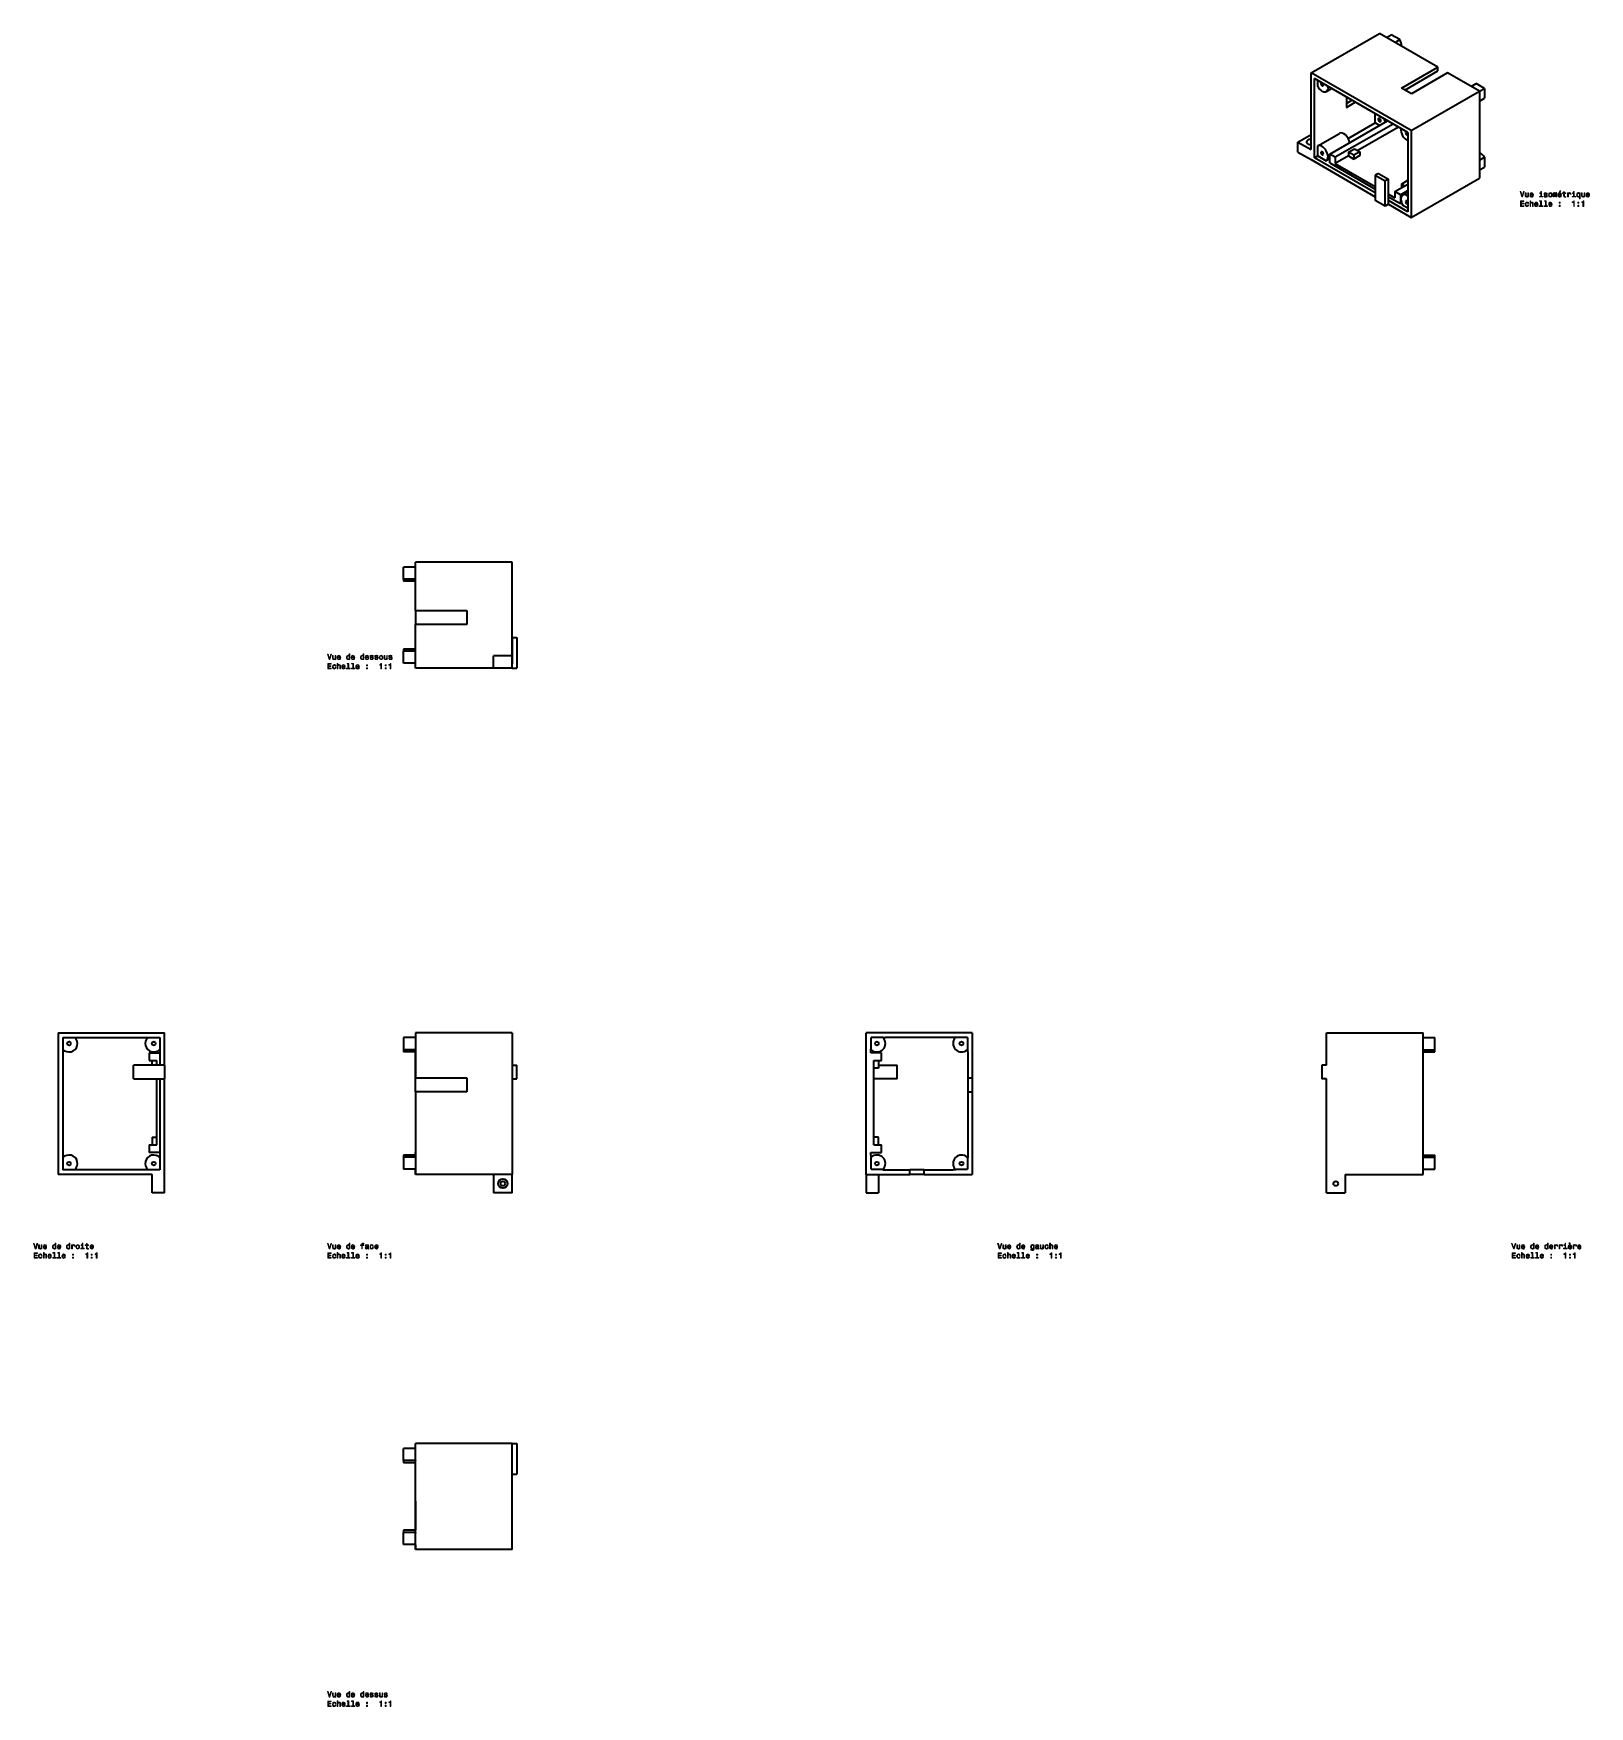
# Model space of a CAD drawing. Extents: x 181 to 1190, y 32 to 1116.
import ezdxf

# ---------------------------------------------------------------- set-up
doc = ezdxf.new("R2010")
doc.units = 0

msp = doc.modelspace()

# ---------------------------------------------------------------- linework, layer by layer
at = {"color": 7, "lineweight": 35}
for p, q in [((1009.3, 1090.7), (1053.6, 1116.3)), ((1091.4, 1094.5), (1053.6, 1116.3)), ((1074.2, 1053.3), (1009.3, 1090.7)), ((1009.3, 1041), (1009.3, 1090.7)), ((1072.1, 1052), (1011.5, 1087.1)), ((1011.5, 1035.7), (1011.5, 1087.1)), ((1067.8, 1080.9), (1091.4, 1094.5)), ((1070, 1079.6), (1091.4, 1092)), ((1097.8, 1090.8), (1074.3, 1077.2)), ((1118.5, 1078.8), (1097.8, 1090.8)), ((1074.2, 1053.3), (1118.5, 1078.8)), ((1118.5, 1078.8), (1118.5, 1022.6)), ((1021.5, 1038.1), (1058.9, 1059.7)), ((1062.4, 1057.6), (1025, 1036.1)), ((1033.3, 1048.3), (1050.8, 1058.4)), ((1065.9, 1055.6), (1039.5, 1040.4)), ((1072.1, 1052), (1072.1, 1000.7)), ((1074.2, 1053.3), (1074.2, 997)), ((1009.3, 1034.5), (1050.9, 1010.5)), ((1050.9, 1013), (1011.5, 1035.7)), ((1021.5, 1032.4), (1050.9, 1015.4)), ((1025, 1032), (1050.9, 1017)), ((1074.2, 997), (1118.5, 1022.6)), ((491.4, 773.7), (428.8, 773.7)), ((428.8, 742.3), (428.8, 773.7)), ((491.4, 712.8), (491.4, 773.7)), ((428.8, 742.3), (462.1, 742.3)), ((428.8, 704.8), (428.8, 733.2)), ((462.1, 733.2), (428.8, 733.2)), ((494.4, 724.8), (494.4, 704.8)), ((479.4, 704.8), (428.8, 704.8)), ((197.2, 468.6), (197.2, 376.8)), ((197.2, 468.6), (266.1, 468.6)), ((266.1, 447.6), (266.1, 468.6)), ((428.8, 468.6), (428.8, 439.4)), ((491.4, 468.6), (428.8, 468.6)), ((491.4, 468.6), (491.4, 376.8)), ((789.7, 468.6), (720.9, 468.6)), ((720.9, 376.8), (720.9, 468.6)), ((789.7, 468.6), (789.7, 439.4)), ((1019.3, 447.6), (1019.3, 468.6)), ((1019.3, 468.6), (1081.9, 468.6)), ((1081.9, 376.8), (1081.9, 468.6)), ((200.2, 465.6), (263.1, 465.6)), ((200.2, 465.6), (200.2, 379.8)), ((777.2, 465.6), (733.4, 465.6)), ((428.8, 430.3), (428.8, 450.6)), ((725.9, 396), (725.9, 450.6)), ((261.1, 396), (261.1, 438.6)), ((263.1, 438.6), (263.1, 379.8)), ((266.1, 376.8), (266.1, 438.6)), ((428.8, 439.4), (462.1, 439.4)), ((1019.3, 376.8), (1019.3, 438.6)), ((462.1, 430.3), (428.8, 430.3)), ((428.8, 430.3), (428.8, 376.8)), ((786.7, 430.3), (786.7, 389.3)), ((789.7, 430.3), (789.7, 376.8)), ((263.1, 379.8), (200.2, 379.8)), ((258.1, 376.8), (197.2, 376.8)), ((491.4, 376.8), (428.8, 376.8)), ((720.9, 376.8), (749.3, 376.8)), ((758.4, 376.8), (789.7, 376.8)), ((1031.3, 376.8), (1081.9, 376.8)), ((428.8, 133.6), (428.8, 202.4)), ((491.4, 202.4), (428.8, 202.4)), ((491.4, 133.6), (491.4, 202.4)), ((494.4, 202.4), (494.4, 182.4)), ((491.4, 133.6), (428.8, 133.6))]:
    msp.add_line(p, q, dxfattribs=at)
at = {"color": 7, "lineweight": 35, "ltscale": 0.090834}
for p, q in [((1058.2, 1113.6), (1061.3, 1115.5)), ((1113, 1082), (1116.2, 1083.8))]:
    msp.add_line(p, q, dxfattribs=at)
at = {"color": 7, "lineweight": 35, "ltscale": 0.158673}
for p, q in [((1066.8, 1112.3), (1061.3, 1115.5)), ((1121.7, 1080.6), (1116.2, 1083.8)), ((1121.7, 1080.6), (1121.7, 1074.3)), ((1121.7, 1036.1), (1121.7, 1029.7))]:
    msp.add_line(p, q, dxfattribs=at)
at = {"color": 7, "lineweight": 35, "ltscale": 0.090836}
msp.add_line((1063.7, 1110.5), (1066.8, 1112.3), dxfattribs=at)
at = {"color": 7, "lineweight": 35, "ltscale": 0.097467}
msp.add_line((1013.6, 1081.9), (1013.6, 1085.8), dxfattribs=at)
at = {"color": 7, "lineweight": 35, "ltscale": 0.06124}
for p, q in [((1091.4, 1092), (1091.4, 1094.5)), ((1033.5, 1039.3), (1033.5, 1036.9))]:
    msp.add_line(p, q, dxfattribs=at)
at = {"color": 7, "lineweight": 35, "ltscale": 0.099798}
msp.add_line((1019.2, 1078.6), (1022.6, 1080.6), dxfattribs=at)
at = {"color": 7, "lineweight": 35, "ltscale": 0.16683}
msp.add_line((1032.2, 1075.1), (1032.2, 1068.4), dxfattribs=at)
at = {"color": 7, "lineweight": 35, "ltscale": 0.185584}
msp.add_line((1074.3, 1077.2), (1067.8, 1080.9), dxfattribs=at)
at = {"color": 7, "lineweight": 35, "ltscale": 0.090832}
for p, q in [((1118.5, 1078.8), (1121.7, 1080.6)), ((1118.5, 1072.5), (1121.7, 1074.3)), ((1118.5, 1034.2), (1121.7, 1036.1)), ((1118.5, 1027.9), (1121.7, 1029.7))]:
    msp.add_line(p, q, dxfattribs=at)
at = {"color": 7, "lineweight": 35, "ltscale": 0.105592}
msp.add_line((1032.2, 1070.9), (1035.8, 1073), dxfattribs=at)
at = {"color": 7, "lineweight": 35, "ltscale": 0.166831}
msp.add_line((1032.2, 1068.4), (1037.9, 1071.8), dxfattribs=at)
at = {"color": 7, "lineweight": 35, "ltscale": 0.14808}
msp.add_line((1050.8, 1058.4), (1050.8, 1064.4), dxfattribs=at)
at = {"color": 7, "lineweight": 35, "ltscale": 0.085736}
msp.add_line((1053.7, 1056.7), (1050.8, 1058.4), dxfattribs=at)
at = {"color": 7, "lineweight": 35, "ltscale": 0.244949}
msp.add_line((1000.8, 1045.9), (1009.3, 1050.8), dxfattribs=at)
at = {"color": 7, "lineweight": 35, "ltscale": 0.1633}
msp.add_line((1000.8, 1039.4), (1000.8, 1045.9), dxfattribs=at)
at = {"color": 7, "lineweight": 35, "ltscale": 0.24495}
for p, q in [((1000.8, 1045.9), (1009.3, 1041)), ((1000.8, 1039.4), (1009.3, 1034.5)), ((1033.5, 1036.9), (1025, 1032))]:
    msp.add_line(p, q, dxfattribs=at)
at = {"color": 7, "lineweight": 35, "ltscale": 0.158704}
msp.add_line((1013.6, 1037), (1013.6, 1043.3), dxfattribs=at)
at = {"color": 7, "lineweight": 35, "ltscale": 0.408248}
msp.add_line((1013.7, 1043.4), (1027.8, 1051.5), dxfattribs=at)
at = {"color": 7, "lineweight": 35, "ltscale": 0.112267}
for p, q in [((1033.5, 1039.3), (1037.4, 1041.6)), ((1040.9, 1039.5), (1037, 1037.3)), ((1040.9, 1037.1), (1037, 1034.8))]:
    msp.add_line(p, q, dxfattribs=at)
at = {"color": 7, "lineweight": 35, "ltscale": 0.102062}
for p, q in [((1037.4, 1041.6), (1040.9, 1039.5)), ((1025, 1036.1), (1021.5, 1038.1)), ((1037, 1037.3), (1033.5, 1039.3)), ((1067.2, 1011.7), (1063.6, 1013.8))]:
    msp.add_line(p, q, dxfattribs=at)
at = {"color": 7, "lineweight": 35, "ltscale": 0.061236}
msp.add_line((1011.5, 1035.7), (1013.6, 1037), dxfattribs=at)
at = {"color": 7, "lineweight": 35, "ltscale": 0.158707}
msp.add_line((1013.6, 1037), (1019.1, 1033.8), dxfattribs=at)
at = {"color": 7, "lineweight": 35, "ltscale": 0.067573}
msp.add_line((1019.2, 1033.8), (1021.5, 1035.2), dxfattribs=at)
at = {"color": 7, "lineweight": 35, "ltscale": 0.142886}
for p, q in [((1021.5, 1032.4), (1021.5, 1038.1)), ((1067.2, 1011.7), (1072.1, 1014.6))]:
    msp.add_line(p, q, dxfattribs=at)
at = {"color": 7, "lineweight": 35, "ltscale": 0.102063}
msp.add_line((1025, 1036.1), (1025, 1032), dxfattribs=at)
at = {"color": 7, "lineweight": 35, "ltscale": 0.102061}
for p, q in [((1033.5, 1036.9), (1037, 1034.8)), ((1063.6, 1013.8), (1063.6, 1009.7))]:
    msp.add_line(p, q, dxfattribs=at)
at = {"color": 7, "lineweight": 35, "ltscale": 0.061237}
for p, q in [((1037, 1037.3), (1037, 1034.8)), ((1040.9, 1039.5), (1040.9, 1037.1)), ((1053, 1025.6), (1050.9, 1024.4)), ((1059.4, 1021.9), (1057.3, 1020.7)), ((1067.9, 1018.7), (1070, 1017.4)), ((1059.4, 1005.6), (1057.3, 1004.4))]:
    msp.add_line(p, q, dxfattribs=at)
at = {"color": 7, "lineweight": 35, "ltscale": 0.408249}
for p, q in [((1050.9, 1024.4), (1050.9, 1008.1)), ((1057.3, 1004.4), (1057.3, 1020.7))]:
    msp.add_line(p, q, dxfattribs=at)
at = {"color": 7, "lineweight": 35, "ltscale": 0.18371}
for p, q in [((1050.9, 1024.4), (1057.3, 1020.7)), ((1053, 1025.6), (1059.4, 1021.9)), ((1057.3, 1004.4), (1050.9, 1008.1))]:
    msp.add_line(p, q, dxfattribs=at)
at = {"color": 7, "lineweight": 35, "ltscale": 0.347011}
msp.add_line((1059.4, 1008.1), (1059.4, 1021.9), dxfattribs=at)
at = {"color": 7, "lineweight": 35, "ltscale": 0.122472}
msp.add_line((1067.9, 1018.7), (1072.1, 1021.1), dxfattribs=at)
at = {"color": 7, "lineweight": 35, "ltscale": 0.122475}
msp.add_line((1059.4, 1012.1), (1063.6, 1009.7), dxfattribs=at)
at = {"color": 7, "lineweight": 35, "ltscale": 0.224537}
msp.add_line((1059.4, 1010.5), (1067.2, 1006), dxfattribs=at)
at = {"color": 7, "lineweight": 35, "ltscale": 0.244948}
msp.add_line((1063.6, 1013.8), (1072.1, 1018.7), dxfattribs=at)
at = {"color": 7, "lineweight": 35, "ltscale": 0.142885}
msp.add_line((1067.2, 1011.7), (1067.2, 1006), dxfattribs=at)
at = {"color": 7, "lineweight": 35, "ltscale": 0.061238}
for p, q in [((1067.9, 1018.7), (1067.9, 1016.2)), ((1059.4, 1005.6), (1059.4, 1008.1))]:
    msp.add_line(p, q, dxfattribs=at)
at = {"color": 7, "lineweight": 35, "ltscale": 0.099796}
msp.add_line((1068.7, 1011.6), (1072.1, 1013.6), dxfattribs=at)
at = {"color": 7, "lineweight": 35, "ltscale": 0.367425}
msp.add_line((1072.1, 1000.7), (1059.4, 1008.1), dxfattribs=at)
at = {"color": 7, "lineweight": 35, "ltscale": 0.428664}
msp.add_line((1059.4, 1005.6), (1074.2, 997), dxfattribs=at)
at = {"color": 7, "lineweight": 35, "ltscale": 0.025347}
msp.add_line((1067.2, 1006), (1068, 1006.5), dxfattribs=at)
at = {"color": 7, "lineweight": 35, "ltscale": 0.097469}
msp.add_line((1068.7, 1005.1), (1072.1, 1003.2), dxfattribs=at)
at = {"color": 7, "lineweight": 35, "ltscale": 0.1925}
for p, q in [((428.8, 770.4), (421.1, 770.4)), ((428.8, 762.6), (421.1, 762.6)), ((428.8, 761.2), (421.1, 761.2)), ((428.8, 717.3), (421.1, 717.3)), ((428.8, 715.8), (421.1, 715.8)), ((428.8, 708.1), (421.1, 708.1)), ((428.8, 465.4), (421.1, 465.4)), ((428.8, 457.6), (421.1, 457.6)), ((428.8, 456.1), (421.1, 456.1)), ((428.8, 389.3), (421.1, 389.3)), ((428.8, 387.9), (421.1, 387.9)), ((428.8, 380.1), (421.1, 380.1)), ((428.8, 199.2), (421.1, 199.2)), ((428.8, 191.4), (421.1, 191.4)), ((428.8, 189.9), (421.1, 189.9)), ((428.8, 146.1), (421.1, 146.1)), ((428.8, 144.6), (421.1, 144.6)), ((428.8, 136.8), (421.1, 136.8))]:
    msp.add_line(p, q, dxfattribs=at)
at = {"color": 7, "lineweight": 35, "ltscale": 0.194334}
for p, q in [((421.1, 762.6), (421.1, 770.4)), ((421.1, 465.4), (421.1, 457.6)), ((724.1, 457.6), (724.1, 465.4)), ((786.5, 465.4), (778.7, 465.4)), ((786.5, 465.4), (786.5, 457.6)), ((1089.6, 457.6), (1089.6, 465.4)), ((421.1, 387.9), (421.1, 380.1)), ((724.1, 380.1), (724.1, 387.9)), ((778.7, 380.1), (786.5, 380.1)), ((786.5, 387.9), (786.5, 380.1)), ((1089.6, 380.1), (1089.6, 387.9)), ((421.1, 191.4), (421.1, 199.2)), ((421.1, 136.8), (421.1, 144.6))]:
    msp.add_line(p, q, dxfattribs=at)
at = {"color": 7, "lineweight": 35, "ltscale": 0.036916}
for p, q in [((421.1, 762.6), (421.1, 761.2)), ((421.1, 457.6), (421.1, 456.1)), ((1089.6, 456.1), (1089.6, 457.6)), ((421.1, 389.3), (421.1, 387.9)), ((1089.6, 387.9), (1089.6, 389.3)), ((421.1, 191.4), (421.1, 189.9)), ((421.1, 146.1), (421.1, 144.6))]:
    msp.add_line(p, q, dxfattribs=at)
at = {"color": 7, "lineweight": 35, "ltscale": 0.192499}
for p, q in [((428.8, 761.2), (421.1, 761.2)), ((1081.9, 465.4), (1089.6, 465.4)), ((1081.9, 457.6), (1089.6, 457.6)), ((1081.9, 456.1), (1089.6, 456.1)), ((1081.9, 389.3), (1089.6, 389.3)), ((1081.9, 389.3), (1089.6, 389.3)), ((1081.9, 387.9), (1089.6, 387.9)), ((1081.9, 380.1), (1089.6, 380.1))]:
    msp.add_line(p, q, dxfattribs=at)
at = {"color": 7, "lineweight": 35, "ltscale": 0.227289}
for p, q in [((428.8, 742.3), (428.8, 733.2)), ((462.1, 742.3), (462.1, 733.2)), ((758.4, 379.8), (749.3, 379.8)), ((758.4, 376.8), (749.3, 376.8))]:
    msp.add_line(p, q, dxfattribs=at)
at = {"color": 7, "lineweight": 35, "ltscale": 0.036917}
msp.add_line((421.1, 717.3), (421.1, 715.8), dxfattribs=at)
at = {"color": 7, "lineweight": 35, "ltscale": 0.194333}
for p, q in [((421.1, 708.1), (421.1, 715.8)), ((731.9, 465.4), (724.1, 465.4)), ((724.1, 380.1), (731.9, 380.1))]:
    msp.add_line(p, q, dxfattribs=at)
at = {"color": 7, "lineweight": 35, "ltscale": 0.075}
for p, q in [((491.4, 724.8), (494.4, 724.8)), ((491.4, 704.8), (494.4, 704.8)), ((258.1, 447.6), (258.1, 450.6)), ((261.1, 447.6), (261.1, 450.6)), ((491.4, 447.6), (494.4, 447.6)), ((728.9, 445.6), (725.9, 445.6)), ((1019.3, 447.6), (1016.3, 447.6)), ((491.4, 438.6), (494.4, 438.6)), ((1019.3, 438.6), (1016.3, 438.6)), ((258.1, 401), (261.1, 401)), ((728.9, 401), (725.9, 401)), ((491.4, 202.4), (494.4, 202.4)), ((491.4, 182.4), (494.4, 182.4))]:
    msp.add_line(p, q, dxfattribs=at)
at = {"color": 7, "lineweight": 35, "ltscale": 0.424998}
msp.add_line((491.4, 724.8), (491.4, 707.8), dxfattribs=at)
at = {"color": 7, "lineweight": 35, "ltscale": 0.2}
for p, q in [((479.4, 704.8), (479.4, 712.8)), ((491.4, 704.8), (491.4, 712.8)), ((266.1, 364.8), (258.1, 364.8)), ((720.9, 364.8), (728.9, 364.8))]:
    msp.add_line(p, q, dxfattribs=at)
at = {"color": 7, "lineweight": 35, "ltscale": 0.3}
for p, q in [((491.4, 712.8), (479.4, 712.8)), ((491.4, 704.8), (479.4, 704.8)), ((728.9, 447.6), (740.9, 447.6)), ((258.1, 364.8), (258.1, 376.8)), ((266.1, 364.8), (266.1, 376.8)), ((479.4, 376.8), (479.4, 364.8)), ((491.4, 364.8), (491.4, 376.8)), ((720.9, 376.8), (720.9, 364.8)), ((728.9, 376.8), (728.9, 364.8)), ((1019.3, 364.8), (1019.3, 376.8)), ((1031.3, 376.8), (1031.3, 364.8)), ((491.4, 364.8), (479.4, 364.8)), ((1019.3, 364.8), (1031.3, 364.8))]:
    msp.add_line(p, q, dxfattribs=at)
at = {"color": 7, "lineweight": 35, "ltscale": 0.174998}
for p, q in [((256.1, 455.6), (263.1, 455.6)), ((263.1, 391), (256.1, 391))]:
    msp.add_line(p, q, dxfattribs=at)
at = {"color": 7, "lineweight": 35, "ltscale": 0.125}
for p, q in [((256.1, 455.6), (256.1, 450.6)), ((428.8, 450.6), (428.8, 455.6)), ((730.9, 450.6), (730.9, 455.6)), ((256.1, 450.6), (261.1, 450.6)), ((725.9, 450.6), (730.9, 450.6)), ((728.9, 450.6), (728.9, 445.6)), ((256.1, 396), (256.1, 391)), ((256.1, 396), (261.1, 396)), ((258.1, 401), (258.1, 396)), ((725.9, 396), (730.9, 396)), ((728.9, 396), (728.9, 401)), ((730.9, 391), (730.9, 396))]:
    msp.add_line(p, q, dxfattribs=at)
at = {"color": 7, "lineweight": 35, "ltscale": 0.45}
msp.add_line((263.1, 465.6), (263.1, 447.6), dxfattribs=at)
at = {"color": 7, "lineweight": 35, "ltscale": 0.192502}
for p, q in [((428.8, 456.1), (421.1, 456.1)), ((428.8, 189.9), (421.1, 189.9))]:
    msp.add_line(p, q, dxfattribs=at)
at = {"color": 7, "lineweight": 35, "ltscale": 0.006211}
for p, q in [((428.8, 457.9), (428.8, 457.6)), ((428.8, 387.9), (428.8, 387.6)), ((428.8, 191.6), (428.8, 191.4)), ((428.8, 144.6), (428.8, 144.3))]:
    msp.add_line(p, q, dxfattribs=at)
at = {"color": 7, "lineweight": 35, "ltscale": 0.043127}
for p, q in [((723.9, 456.1), (723.9, 457.9)), ((731.7, 465.6), (733.4, 465.6)), ((779, 465.6), (777.2, 465.6)), ((786.7, 456.1), (786.7, 457.9)), ((723.9, 389.3), (723.9, 387.6)), ((731.7, 379.8), (733.4, 379.8)), ((779, 379.8), (777.2, 379.8)), ((786.7, 389.3), (786.7, 387.6))]:
    msp.add_line(p, q, dxfattribs=at)
at = {"color": 7, "lineweight": 35, "ltscale": 0.0125}
msp.add_line((723.9, 455.6), (723.9, 456.1), dxfattribs=at)
at = {"color": 7, "lineweight": 35, "ltscale": 0.00625}
for p, q in [((724.1, 455.6), (723.9, 455.6)), ((723.9, 391), (724.1, 391))]:
    msp.add_line(p, q, dxfattribs=at)
at = {"color": 7, "lineweight": 35, "ltscale": 0.168748}
for p, q in [((730.9, 455.6), (724.1, 455.6)), ((724.1, 391), (730.9, 391))]:
    msp.add_line(p, q, dxfattribs=at)
at = {"color": 7, "lineweight": 35, "ltscale": 0.41892}
msp.add_line((786.7, 456.1), (786.7, 439.4), dxfattribs=at)
at = {"color": 7, "lineweight": 35, "ltscale": 0.5}
for p, q in [((266.1, 447.6), (246.1, 447.6)), ((246.1, 438.6), (266.1, 438.6))]:
    msp.add_line(p, q, dxfattribs=at)
at = {"color": 7, "lineweight": 35, "ltscale": 0.225}
for p, q in [((246.1, 438.6), (246.1, 447.6)), ((266.1, 447.6), (266.1, 438.6)), ((494.4, 438.6), (494.4, 447.6)), ((740.9, 438.6), (740.9, 447.6)), ((1016.3, 447.6), (1016.3, 438.6))]:
    msp.add_line(p, q, dxfattribs=at)
at = {"color": 7, "lineweight": 35, "ltscale": 0.227293}
for p, q in [((462.1, 439.4), (462.1, 430.3)), ((786.7, 439.4), (786.7, 430.3)), ((789.7, 439.4), (789.7, 430.3))]:
    msp.add_line(p, q, dxfattribs=at)
at = {"color": 7, "lineweight": 35, "ltscale": 0.375}
msp.add_line((740.9, 438.6), (725.9, 438.6), dxfattribs=at)
at = {"color": 7, "lineweight": 35, "ltscale": 0.075002}
for p, q in [((786.7, 439.4), (789.7, 439.4)), ((786.7, 430.3), (789.7, 430.3)), ((428.8, 136.6), (428.8, 133.6))]:
    msp.add_line(p, q, dxfattribs=at)
at = {"color": 7, "lineweight": 35, "ltscale": 0.0425}
for p, q in [((428.8, 389.3), (428.8, 391)), ((723.9, 389.3), (723.9, 391))]:
    msp.add_line(p, q, dxfattribs=at)
at = {"color": 7, "lineweight": 35, "ltscale": 0.075001}
for p, q in [((428.8, 376.8), (428.8, 379.8)), ((749.3, 376.8), (749.3, 379.8)), ((758.4, 376.8), (758.4, 379.8))]:
    msp.add_line(p, q, dxfattribs=at)
at = {"color": 7, "lineweight": 35, "ltscale": 0.397037}
msp.add_line((733.4, 379.8), (749.3, 379.8), dxfattribs=at)
at = {"color": 7, "lineweight": 35, "ltscale": 0.47204}
msp.add_line((758.4, 379.8), (777.2, 379.8), dxfattribs=at)
at = {"color": 7, "lineweight": 35, "ltscale": 0.472039}
msp.add_line((428.8, 164.9), (428.8, 146.1), dxfattribs=at)
at = {"color": 7, "lineweight": 13}
for points in [[(1147, 1013.8), (1146.2, 1010.8), (1145.3, 1013.8), (1144.8, 1013.8), (1145.9, 1010.3), (1146.4, 1010.3), (1147.5, 1013.8)], [(1150.2, 1013), (1149.8, 1013), (1149.8, 1011.4), (1149.7, 1011), (1149.6, 1010.8), (1149.4, 1010.6), (1149.1, 1010.6), (1148.8, 1010.6), (1148.7, 1010.7), (1148.6, 1010.9), (1148.6, 1011.2), (1148.6, 1013), (1148.1, 1013), (1148.1, 1011.2), (1148.1, 1010.8), (1148.2, 1010.5), (1148.5, 1010.3), (1149, 1010.2), (1149.3, 1010.2), (1149.5, 1010.3), (1149.7, 1010.4), (1149.8, 1010.7), (1149.8, 1010.3), (1150.2, 1010.3)], [(1151.6, 1011.5), (1153.3, 1011.5), (1153.4, 1011.7), (1153.3, 1012.3), (1153, 1012.7), (1152.7, 1013), (1152.2, 1013.1), (1151.8, 1013), (1151.4, 1012.7), (1151.2, 1012.2), (1151.1, 1011.6), (1151.2, 1011), (1151.4, 1010.5), (1151.8, 1010.3), (1152.2, 1010.2), (1152.6, 1010.2), (1152.9, 1010.4), (1153.2, 1010.7), (1153.3, 1011), (1152.9, 1011), (1152.8, 1010.8), (1152.6, 1010.7), (1152.3, 1010.6), (1152, 1010.6), (1151.8, 1010.8), (1151.6, 1011.1), (1151.6, 1011.5)], [(1151.6, 1011.9), (1151.6, 1012.2), (1151.8, 1012.5), (1152, 1012.6), (1152.2, 1012.7), (1152.5, 1012.6), (1152.7, 1012.5), (1152.8, 1012.2), (1152.9, 1011.9)], [(1158.6, 1010.6), (1158.6, 1012.9), (1157.5, 1012.9), (1157.5, 1012.5), (1158.2, 1012.5), (1158.2, 1010.6), (1157.3, 1010.6), (1157.3, 1010.3), (1159.5, 1010.3), (1159.5, 1010.6)], [(1158.6, 1013.9), (1158.2, 1013.9), (1158.2, 1013.4), (1158.6, 1013.4)], [(1161.6, 1011.8), (1161.2, 1011.9), (1160.9, 1012.1), (1160.8, 1012.3), (1160.8, 1012.5), (1160.9, 1012.6), (1161.1, 1012.7), (1161.3, 1012.7), (1161.6, 1012.7), (1161.7, 1012.6), (1161.9, 1012.4), (1161.9, 1012.2), (1162.3, 1012.2), (1162.3, 1012.3), (1162.3, 1012.6), (1162.1, 1012.8), (1161.7, 1013), (1161.3, 1013.1), (1160.9, 1013), (1160.6, 1012.8), (1160.4, 1012.6), (1160.3, 1012.3), (1160.4, 1012), (1160.5, 1011.8), (1160.7, 1011.6), (1161.1, 1011.5), (1161.6, 1011.4), (1161.9, 1011.3), (1162, 1011.2), (1162, 1011), (1161.9, 1010.8), (1161.8, 1010.7), (1161.6, 1010.6), (1161.4, 1010.6), (1161.1, 1010.6), (1160.9, 1010.7), (1160.7, 1010.9), (1160.7, 1011.1), (1160.3, 1011.1), (1160.3, 1010.7), (1160.5, 1010.4), (1160.9, 1010.2), (1161.3, 1010.2), (1161.8, 1010.2), (1162.1, 1010.4), (1162.4, 1010.7), (1162.4, 1011.1), (1162.4, 1011.4), (1162.2, 1011.6), (1162, 1011.7)], [(1163.2, 1011.6), (1163.3, 1011), (1163.5, 1010.5), (1163.9, 1010.3), (1164.4, 1010.2), (1164.9, 1010.3), (1165.2, 1010.5), (1165.5, 1011), (1165.5, 1011.6), (1165.5, 1012.2), (1165.2, 1012.7), (1164.9, 1013), (1164.4, 1013.1), (1163.9, 1013), (1163.5, 1012.7), (1163.3, 1012.2)], [(1163.7, 1011.6), (1163.7, 1012.1), (1163.8, 1012.4), (1164.1, 1012.6), (1164.4, 1012.7), (1164.7, 1012.6), (1164.9, 1012.4), (1165, 1012.1), (1165.1, 1011.6), (1165, 1011.2), (1164.9, 1010.8), (1164.7, 1010.6), (1164.4, 1010.6), (1164.1, 1010.6), (1163.8, 1010.8), (1163.7, 1011.2)], [(1166.2, 1010.3), (1166.6, 1010.3), (1166.6, 1012.1), (1166.6, 1012.3), (1166.7, 1012.5), (1166.8, 1012.7), (1167, 1012.7), (1167.1, 1012.7), (1167.2, 1012.6), (1167.2, 1012.4), (1167.2, 1012.2), (1167.2, 1010.3), (1167.6, 1010.3), (1167.6, 1012.1), (1167.6, 1012.3), (1167.7, 1012.5), (1167.8, 1012.7), (1168, 1012.7), (1168.1, 1012.7), (1168.2, 1012.6), (1168.2, 1012.2), (1168.2, 1010.3), (1168.6, 1010.3), (1168.6, 1012.1), (1168.6, 1012.5), (1168.5, 1012.8), (1168.4, 1013), (1168.1, 1013.1), (1167.8, 1013), (1167.6, 1012.7), (1167.4, 1013), (1167.1, 1013.1), (1166.8, 1013), (1166.6, 1012.7), (1166.6, 1013), (1166.2, 1013)], [(1169.8, 1011.5), (1171.6, 1011.5), (1171.6, 1011.7), (1171.5, 1012.3), (1171.3, 1012.7), (1170.9, 1013), (1170.4, 1013.1), (1170, 1013), (1169.6, 1012.7), (1169.4, 1012.2), (1169.3, 1011.6), (1169.4, 1011), (1169.6, 1010.5), (1170, 1010.3), (1170.4, 1010.2), (1170.8, 1010.2), (1171.1, 1010.4), (1171.4, 1010.7), (1171.5, 1011), (1171.1, 1011), (1171, 1010.8), (1170.9, 1010.7), (1170.5, 1010.6), (1170.2, 1010.6), (1170, 1010.8), (1169.8, 1011.1), (1169.8, 1011.5)], [(1169.8, 1011.9), (1169.8, 1012.2), (1170, 1012.5), (1170.2, 1012.6), (1170.5, 1012.7), (1170.7, 1012.6), (1170.9, 1012.5), (1171.1, 1012.2), (1171.1, 1011.9)], [(1170.1, 1013.3), (1170.4, 1013.3), (1171.1, 1014.2), (1170.6, 1014.2)], [(1173, 1012.5), (1173, 1011.1), (1173.1, 1010.7), (1173.2, 1010.4), (1173.5, 1010.2), (1174, 1010.2), (1174.5, 1010.2), (1174.5, 1010.6), (1174.1, 1010.5), (1173.8, 1010.6), (1173.6, 1010.7), (1173.5, 1010.9), (1173.5, 1011.2), (1173.5, 1012.5), (1174.5, 1012.5), (1174.5, 1012.9), (1173.5, 1012.9), (1173.5, 1013.7), (1173, 1013.7), (1173, 1012.9), (1172.3, 1012.9), (1172.3, 1012.5)], [(1175.6, 1010.3), (1176.1, 1010.3), (1176.1, 1011.8), (1176.1, 1012.2), (1176.3, 1012.4), (1176.5, 1012.6), (1176.8, 1012.7), (1177, 1012.6), (1177.2, 1012.5), (1177.3, 1012.4), (1177.3, 1012.1), (1177.8, 1012.1), (1177.7, 1012.5), (1177.5, 1012.8), (1177.3, 1013), (1176.9, 1013.1), (1176.6, 1013), (1176.4, 1012.9), (1176.2, 1012.8), (1176, 1012.5), (1176, 1013), (1175.6, 1013)], [(1179.9, 1010.6), (1179.9, 1012.9), (1178.7, 1012.9), (1178.7, 1012.5), (1179.4, 1012.5), (1179.4, 1010.6), (1178.5, 1010.6), (1178.5, 1010.3), (1180.8, 1010.3), (1180.8, 1010.6)], [(1179.9, 1013.9), (1179.4, 1013.9), (1179.4, 1013.4), (1179.9, 1013.4)], [(1183.2, 1012.5), (1183.1, 1012.8), (1182.9, 1012.9), (1182.7, 1013), (1182.4, 1013.1), (1182, 1013), (1181.7, 1012.7), (1181.5, 1012.2), (1181.4, 1011.6), (1181.5, 1011), (1181.7, 1010.5), (1182, 1010.3), (1182.4, 1010.2), (1182.7, 1010.2), (1182.9, 1010.3), (1183, 1010.4), (1183.2, 1010.7), (1183.2, 1009.2), (1183.7, 1009.2), (1183.7, 1013), (1183.2, 1013)], [(1181.8, 1011.6), (1181.9, 1012.1), (1182, 1012.4), (1182.2, 1012.6), (1182.5, 1012.7), (1182.8, 1012.6), (1183, 1012.4), (1183.2, 1012.1), (1183.2, 1011.6), (1183.2, 1011.2), (1183, 1010.8), (1182.8, 1010.6), (1182.5, 1010.6), (1182.2, 1010.6), (1182, 1010.8), (1181.9, 1011.2)], [(1186.7, 1013), (1186.2, 1013), (1186.2, 1011.4), (1186.2, 1011), (1186, 1010.8), (1185.8, 1010.6), (1185.5, 1010.6), (1185.3, 1010.6), (1185.1, 1010.7), (1185, 1010.9), (1185, 1011.2), (1185, 1013), (1184.6, 1013), (1184.6, 1011.2), (1184.6, 1010.8), (1184.7, 1010.5), (1185, 1010.3), (1185.4, 1010.2), (1185.7, 1010.2), (1185.9, 1010.3), (1186.1, 1010.4), (1186.2, 1010.7), (1186.2, 1010.3), (1186.7, 1010.3)], [(1188, 1011.5), (1189.8, 1011.5), (1189.8, 1011.7), (1189.7, 1012.3), (1189.5, 1012.7), (1189.1, 1013), (1188.7, 1013.1), (1188.2, 1013), (1187.8, 1012.7), (1187.6, 1012.2), (1187.5, 1011.6), (1187.6, 1011), (1187.8, 1010.5), (1188.2, 1010.3), (1188.6, 1010.2), (1189, 1010.2), (1189.4, 1010.4), (1189.6, 1010.7), (1189.7, 1011), (1189.3, 1011), (1189.2, 1010.8), (1189.1, 1010.7), (1188.7, 1010.6), (1188.4, 1010.6), (1188.2, 1010.8), (1188.1, 1011.1), (1188, 1011.5)], [(1188, 1011.9), (1188.1, 1012.2), (1188.2, 1012.5), (1188.4, 1012.6), (1188.7, 1012.7), (1188.9, 1012.6), (1189.1, 1012.5), (1189.3, 1012.2), (1189.3, 1011.9)], [(1145.1, 1004.2), (1147.3, 1004.2), (1147.3, 1004.6), (1145.6, 1004.6), (1145.6, 1005.8), (1147.1, 1005.8), (1147.1, 1006.2), (1145.6, 1006.2), (1145.6, 1007.3), (1147.3, 1007.3), (1147.3, 1007.7), (1145.1, 1007.7)], [(1149.9, 1006), (1150.3, 1006), (1150.2, 1006.4), (1150, 1006.7), (1149.7, 1006.9), (1149.2, 1007), (1148.7, 1006.9), (1148.4, 1006.6), (1148.1, 1006.2), (1148.1, 1005.6), (1148.1, 1004.9), (1148.4, 1004.5), (1148.7, 1004.2), (1149.2, 1004.1), (1149.6, 1004.2), (1150, 1004.4), (1150.2, 1004.7), (1150.3, 1005.2), (1149.9, 1005.2), (1149.8, 1004.9), (1149.7, 1004.7), (1149.5, 1004.6), (1149.2, 1004.5), (1148.9, 1004.6), (1148.7, 1004.8), (1148.6, 1005.1), (1148.5, 1005.6), (1148.6, 1006), (1148.7, 1006.4), (1148.9, 1006.6), (1149.2, 1006.6), (1149.5, 1006.6), (1149.7, 1006.5), (1149.8, 1006.3)], [(1151.2, 1004.2), (1151.6, 1004.2), (1151.6, 1005.8), (1151.7, 1006.1), (1151.8, 1006.4), (1152, 1006.6), (1152.3, 1006.6), (1152.6, 1006.6), (1152.7, 1006.4), (1152.8, 1006.2), (1152.8, 1005.9), (1152.8, 1004.2), (1153.3, 1004.2), (1153.3, 1006), (1153.3, 1006.4), (1153.2, 1006.6), (1152.9, 1006.9), (1152.4, 1007), (1152.2, 1007), (1151.9, 1006.9), (1151.8, 1006.7), (1151.6, 1006.5), (1151.6, 1007.8), (1151.2, 1007.8)], [(1154.6, 1005.4), (1156.4, 1005.4), (1156.4, 1005.6), (1156.3, 1006.2), (1156.1, 1006.7), (1155.7, 1006.9), (1155.3, 1007), (1154.8, 1006.9), (1154.5, 1006.6), (1154.2, 1006.2), (1154.1, 1005.6), (1154.2, 1004.9), (1154.4, 1004.5), (1154.8, 1004.2), (1155.2, 1004.1), (1155.6, 1004.2), (1156, 1004.4), (1156.2, 1004.6), (1156.3, 1005), (1155.9, 1005), (1155.8, 1004.8), (1155.7, 1004.6), (1155.3, 1004.5), (1155, 1004.6), (1154.8, 1004.7), (1154.7, 1005), (1154.6, 1005.4)], [(1154.6, 1005.8), (1154.7, 1006.2), (1154.8, 1006.4), (1155, 1006.6), (1155.3, 1006.6), (1155.5, 1006.6), (1155.8, 1006.4), (1155.9, 1006.2), (1155.9, 1005.8)], [(1158.1, 1007.5), (1158.1, 1004.6), (1157.2, 1004.6), (1157.2, 1004.2), (1159.5, 1004.2), (1159.5, 1004.6), (1158.6, 1004.6), (1158.6, 1007.8), (1157.4, 1007.8), (1157.4, 1007.5)], [(1161.2, 1007.5), (1161.2, 1004.6), (1160.3, 1004.6), (1160.3, 1004.2), (1162.5, 1004.2), (1162.5, 1004.6), (1161.6, 1004.6), (1161.6, 1007.8), (1160.5, 1007.8), (1160.5, 1007.5)], [(1163.7, 1005.4), (1165.5, 1005.4), (1165.5, 1005.6), (1165.4, 1006.2), (1165.2, 1006.7), (1164.8, 1006.9), (1164.4, 1007), (1163.9, 1006.9), (1163.6, 1006.6), (1163.3, 1006.2), (1163.3, 1005.6), (1163.3, 1004.9), (1163.6, 1004.5), (1163.9, 1004.2), (1164.4, 1004.1), (1164.7, 1004.2), (1165.1, 1004.4), (1165.3, 1004.6), (1165.4, 1005), (1165, 1005), (1164.9, 1004.8), (1164.8, 1004.6), (1164.4, 1004.5), (1164.1, 1004.6), (1163.9, 1004.7), (1163.8, 1005), (1163.7, 1005.4)], [(1163.7, 1005.8), (1163.8, 1006.2), (1163.9, 1006.4), (1164.1, 1006.6), (1164.4, 1006.6), (1164.7, 1006.6), (1164.9, 1006.4), (1165, 1006.2), (1165, 1005.8)], [(1170.1, 1006.2), (1170.8, 1006.2), (1170.8, 1006.9), (1170.1, 1006.9)], [(1170.1, 1004.2), (1170.8, 1004.2), (1170.8, 1005), (1170.1, 1005)], [(1179.5, 1004.2), (1179.9, 1004.2), (1179.9, 1007.7), (1179.6, 1007.7), (1179.5, 1007.4), (1179.3, 1007.2), (1179, 1007.1), (1178.6, 1007.1), (1178.6, 1006.7), (1179.5, 1006.7)], [(1182.2, 1006.2), (1182.9, 1006.2), (1182.9, 1006.9), (1182.2, 1006.9)], [(1182.2, 1004.2), (1182.9, 1004.2), (1182.9, 1005), (1182.2, 1005)], [(1185.5, 1004.2), (1186, 1004.2), (1186, 1007.7), (1185.6, 1007.7), (1185.6, 1007.4), (1185.4, 1007.2), (1185.1, 1007.1), (1184.7, 1007.1), (1184.7, 1006.7), (1185.5, 1006.7)], [(373.9, 714), (373.1, 711), (372.2, 714), (371.7, 714), (372.8, 710.5), (373.3, 710.5), (374.4, 714)], [(372, 704.4), (374.2, 704.4), (374.2, 704.9), (372.5, 704.9), (372.5, 706), (374, 706), (374, 706.5), (372.5, 706.5), (372.5, 707.5), (374.2, 707.5), (374.2, 707.9), (372, 707.9)], [(377.1, 713.2), (376.7, 713.2), (376.7, 711.6), (376.7, 711.3), (376.5, 711), (376.3, 710.8), (376, 710.8), (375.7, 710.8), (375.6, 710.9), (375.5, 711.2), (375.5, 711.4), (375.5, 713.2), (375, 713.2), (375, 711.4), (375.1, 711), (375.2, 710.7), (375.4, 710.5), (375.9, 710.4), (376.2, 710.4), (376.4, 710.5), (376.6, 710.7), (376.7, 710.9), (376.7, 710.5), (377.1, 710.5)], [(376.8, 706.2), (377.2, 706.2), (377.1, 706.6), (376.9, 707), (376.6, 707.2), (376.1, 707.2), (375.7, 707.1), (375.3, 706.8), (375.1, 706.4), (375, 705.8), (375, 705.2), (375.3, 704.7), (375.6, 704.4), (376.1, 704.3), (376.6, 704.4), (376.9, 704.6), (377.1, 705), (377.2, 705.4), (376.8, 705.4), (376.7, 705.1), (376.6, 704.9), (376.4, 704.8), (376.1, 704.7), (375.8, 704.8), (375.6, 705), (375.5, 705.3), (375.4, 705.8), (375.5, 706.2), (375.6, 706.6), (375.8, 706.8), (376.1, 706.8), (376.4, 706.8), (376.6, 706.7), (376.7, 706.5)], [(378.5, 711.7), (380.3, 711.7), (380.3, 711.9), (380.2, 712.5), (380, 712.9), (379.6, 713.2), (379.1, 713.3), (378.7, 713.2), (378.3, 712.9), (378.1, 712.4), (378, 711.8), (378.1, 711.2), (378.3, 710.8), (378.7, 710.5), (379.1, 710.4), (379.5, 710.4), (379.8, 710.6), (380.1, 710.9), (380.2, 711.3), (379.8, 711.3), (379.7, 711), (379.6, 710.9), (379.2, 710.8), (378.9, 710.8), (378.7, 711), (378.5, 711.3), (378.5, 711.7)], [(378.1, 704.4), (378.5, 704.4), (378.5, 706), (378.6, 706.3), (378.7, 706.6), (379, 706.8), (379.3, 706.8), (379.5, 706.8), (379.7, 706.6), (379.7, 706.4), (379.8, 706.1), (379.8, 704.4), (380.2, 704.4), (380.2, 706.2), (380.2, 706.6), (380.1, 706.9), (379.8, 707.1), (379.3, 707.2), (379.1, 707.2), (378.9, 707.1), (378.7, 706.9), (378.5, 706.7), (378.5, 708), (378.1, 708)], [(378.5, 712.1), (378.5, 712.4), (378.7, 712.7), (378.9, 712.8), (379.2, 712.9), (379.4, 712.8), (379.6, 712.7), (379.8, 712.4), (379.8, 712.1)], [(381.5, 705.7), (383.3, 705.7), (383.3, 705.9), (383.2, 706.4), (383, 706.9), (382.6, 707.1), (382.2, 707.2), (381.7, 707.1), (381.4, 706.8), (381.1, 706.4), (381.1, 705.8), (381.1, 705.2), (381.4, 704.7), (381.7, 704.4), (382.2, 704.3), (382.6, 704.4), (382.9, 704.6), (383.1, 704.8), (383.2, 705.2), (382.8, 705.2), (382.7, 705), (382.6, 704.9), (382.2, 704.7), (381.9, 704.8), (381.7, 705), (381.6, 705.3), (381.5, 705.6)], [(381.5, 706), (381.6, 706.4), (381.7, 706.6), (381.9, 706.8), (382.2, 706.8), (382.5, 706.8), (382.7, 706.6), (382.8, 706.4), (382.8, 706)], [(385.8, 710.9), (385.8, 710.5), (386.3, 710.5), (386.3, 714.1), (385.8, 714.1), (385.8, 712.8), (385.5, 713.2), (385.3, 713.2), (385.1, 713.3), (384.6, 713.2), (384.3, 712.9), (384.1, 712.4), (384, 711.8), (384.1, 711.2), (384.3, 710.8), (384.6, 710.5), (385.1, 710.4), (385.3, 710.4), (385.5, 710.5)], [(385, 707.7), (385, 704.8), (384.1, 704.8), (384.1, 704.4), (386.4, 704.4), (386.4, 704.8), (385.5, 704.8), (385.5, 708), (384.4, 708), (384.4, 707.7)], [(385.1, 712.9), (385.4, 712.8), (385.6, 712.6), (385.8, 712.3), (385.8, 711.8), (385.8, 711.4), (385.6, 711), (385.4, 710.8), (385.1, 710.8), (384.9, 710.8), (384.6, 711), (384.5, 711.4), (384.5, 711.8), (384.5, 712.3), (384.6, 712.6), (384.9, 712.8)], [(387.6, 711.7), (389.4, 711.7), (389.4, 711.9), (389.3, 712.5), (389.1, 712.9), (388.7, 713.2), (388.2, 713.3), (387.8, 713.2), (387.4, 712.9), (387.2, 712.4), (387.1, 711.8), (387.2, 711.2), (387.4, 710.8), (387.8, 710.5), (388.2, 710.4), (388.6, 710.4), (388.9, 710.6), (389.2, 710.9), (389.3, 711.3), (388.9, 711.3), (388.8, 711), (388.7, 710.9), (388.3, 710.8), (388, 710.8), (387.8, 711), (387.6, 711.3), (387.6, 711.7)], [(388.1, 707.7), (388.1, 704.8), (387.2, 704.8), (387.2, 704.4), (389.4, 704.4), (389.4, 704.8), (388.5, 704.8), (388.5, 708), (387.4, 708), (387.4, 707.7)], [(387.6, 712.1), (387.6, 712.4), (387.8, 712.7), (388, 712.8), (388.3, 712.9), (388.5, 712.8), (388.7, 712.7), (388.9, 712.4), (388.9, 712.1)], [(390.6, 705.7), (392.4, 705.7), (392.4, 705.9), (392.3, 706.4), (392.1, 706.9), (391.8, 707.1), (391.3, 707.2), (390.8, 707.1), (390.5, 706.8), (390.2, 706.4), (390.2, 705.8), (390.2, 705.2), (390.5, 704.7), (390.8, 704.4), (391.3, 704.3), (391.7, 704.4), (392, 704.6), (392.2, 704.8), (392.4, 705.2), (391.9, 705.2), (391.8, 705), (391.7, 704.9), (391.3, 704.7), (391, 704.8), (390.8, 705), (390.7, 705.3), (390.6, 705.6)], [(390.6, 706), (390.7, 706.4), (390.8, 706.6), (391, 706.8), (391.3, 706.8), (391.6, 706.8), (391.8, 706.6), (391.9, 706.4), (391.9, 706)], [(394.9, 710.9), (394.9, 710.5), (395.4, 710.5), (395.4, 714.1), (394.9, 714.1), (394.9, 712.8), (394.6, 713.2), (394.4, 713.2), (394.2, 713.3), (393.7, 713.2), (393.4, 712.9), (393.2, 712.4), (393.1, 711.8), (393.2, 711.2), (393.4, 710.8), (393.7, 710.5), (394.2, 710.4), (394.4, 710.4), (394.6, 710.5)], [(394.2, 712.9), (394.5, 712.8), (394.8, 712.6), (394.9, 712.3), (394.9, 711.8), (394.9, 711.4), (394.8, 711), (394.5, 710.8), (394.2, 710.8), (394, 710.8), (393.7, 711), (393.6, 711.4), (393.6, 711.8), (393.6, 712.3), (393.7, 712.6), (394, 712.8)], [(396.7, 711.7), (398.5, 711.7), (398.5, 711.9), (398.4, 712.5), (398.2, 712.9), (397.8, 713.2), (397.4, 713.3), (396.9, 713.2), (396.5, 712.9), (396.3, 712.4), (396.2, 711.8), (396.3, 711.2), (396.5, 710.8), (396.9, 710.5), (397.3, 710.4), (397.7, 710.4), (398.1, 710.6), (398.3, 710.9), (398.4, 711.3), (398, 711.3), (397.9, 711), (397.8, 710.9), (397.4, 710.8), (397.1, 710.8), (396.9, 711), (396.7, 711.3), (396.7, 711.7)], [(396.7, 712.1), (396.8, 712.4), (396.9, 712.7), (397.1, 712.8), (397.4, 712.9), (397.6, 712.8), (397.8, 712.7), (398, 712.4), (398, 712.1)], [(397, 706.4), (397.7, 706.4), (397.7, 707.1), (397, 707.1)], [(397, 704.4), (397.7, 704.4), (397.7, 705.2), (397, 705.2)], [(400.7, 712.1), (400.2, 712.2), (399.9, 712.3), (399.8, 712.5), (399.8, 712.7), (400, 712.8), (400.1, 712.9), (400.4, 712.9), (400.6, 712.9), (400.8, 712.8), (400.9, 712.6), (401, 712.5), (401.4, 712.5), (401.4, 712.5), (401.3, 712.8), (401.1, 713.1), (400.8, 713.2), (400.4, 713.3), (399.9, 713.2), (399.6, 713.1), (399.4, 712.8), (399.4, 712.5), (399.4, 712.2), (399.6, 712), (399.8, 711.8), (400.1, 711.7), (400.6, 711.6), (400.9, 711.5), (401, 711.4), (401, 711.2), (401, 711), (400.9, 710.9), (400.7, 710.8), (400.4, 710.8), (400.1, 710.8), (399.9, 710.9), (399.8, 711.1), (399.7, 711.3), (399.3, 711.3), (399.4, 710.9), (399.6, 710.6), (399.9, 710.4), (400.4, 710.4), (400.8, 710.4), (401.2, 710.6), (401.4, 710.9), (401.5, 711.3), (401.4, 711.6), (401.3, 711.8), (401, 711.9)], [(403.7, 712.1), (403.3, 712.2), (403, 712.3), (402.9, 712.5), (402.9, 712.7), (403, 712.8), (403.2, 712.9), (403.4, 712.9), (403.6, 712.9), (403.8, 712.8), (404, 712.6), (404, 712.5), (404.4, 712.5), (404.4, 712.5), (404.4, 712.8), (404.2, 713.1), (403.8, 713.2), (403.4, 713.3), (403, 713.2), (402.7, 713.1), (402.5, 712.8), (402.4, 712.5), (402.5, 712.2), (402.6, 712), (402.8, 711.8), (403.2, 711.7), (403.7, 711.6), (404, 711.5), (404, 711.4), (404.1, 711.2), (404, 711), (403.9, 710.9), (403.7, 710.8), (403.5, 710.8), (403.2, 710.8), (403, 710.9), (402.8, 711.1), (402.8, 711.3), (402.4, 711.3), (402.4, 710.9), (402.6, 710.6), (403, 710.4), (403.4, 710.4), (403.9, 710.4), (404.2, 710.6), (404.4, 710.9), (404.5, 711.3), (404.5, 711.6), (404.3, 711.8), (404.1, 711.9)], [(405.3, 711.8), (405.4, 711.2), (405.6, 710.8), (406, 710.5), (406.5, 710.4), (407, 710.5), (407.3, 710.8), (407.6, 711.2), (407.6, 711.8), (407.6, 712.4), (407.3, 712.9), (407, 713.2), (406.5, 713.3), (406, 713.2), (405.6, 712.9), (405.4, 712.4)], [(406.4, 704.4), (406.8, 704.4), (406.8, 708), (406.5, 708), (406.4, 707.6), (406.2, 707.4), (405.9, 707.3), (405.6, 707.3), (405.6, 706.9), (406.4, 706.9)], [(405.7, 711.8), (405.8, 712.3), (405.9, 712.6), (406.2, 712.8), (406.5, 712.9), (406.8, 712.8), (407, 712.6), (407.1, 712.3), (407.2, 711.8), (407.1, 711.4), (407, 711), (406.8, 710.8), (406.5, 710.8), (406.2, 710.8), (405.9, 711), (405.8, 711.4)], [(410.5, 713.2), (410.1, 713.2), (410.1, 711.6), (410, 711.3), (409.9, 711), (409.7, 710.8), (409.4, 710.8), (409.1, 710.8), (409, 710.9), (408.9, 711.2), (408.9, 711.4), (408.9, 713.2), (408.4, 713.2), (408.4, 711.4), (408.5, 711), (408.5, 710.7), (408.8, 710.5), (409.3, 710.4), (409.6, 710.4), (409.8, 710.5), (410, 710.7), (410.1, 710.9), (410.1, 710.5), (410.5, 710.5)], [(409.1, 706.4), (409.8, 706.4), (409.8, 707.1), (409.1, 707.1)], [(409.1, 704.4), (409.8, 704.4), (409.8, 705.2), (409.1, 705.2)], [(412.8, 712.1), (412.4, 712.2), (412.1, 712.3), (412, 712.5), (412, 712.7), (412.1, 712.8), (412.3, 712.9), (412.5, 712.9), (412.8, 712.9), (412.9, 712.8), (413.1, 712.6), (413.1, 712.5), (413.5, 712.5), (413.5, 712.5), (413.5, 712.8), (413.3, 713.1), (412.9, 713.2), (412.5, 713.3), (412.1, 713.2), (411.8, 713.1), (411.6, 712.8), (411.5, 712.5), (411.6, 712.2), (411.7, 712), (411.9, 711.8), (412.3, 711.7), (412.8, 711.6), (413.1, 711.5), (413.2, 711.4), (413.2, 711.2), (413.1, 711), (413, 710.9), (412.8, 710.8), (412.6, 710.8), (412.3, 710.8), (412.1, 710.9), (411.9, 711.1), (411.9, 711.3), (411.5, 711.3), (411.5, 710.9), (411.7, 710.6), (412.1, 710.4), (412.5, 710.4), (413, 710.4), (413.3, 710.6), (413.6, 710.9), (413.6, 711.3), (413.6, 711.6), (413.4, 711.8), (413.2, 711.9)], [(412.4, 704.4), (412.9, 704.4), (412.9, 708), (412.6, 708), (412.5, 707.6), (412.3, 707.4), (412, 707.3), (411.6, 707.3), (411.6, 706.9), (412.4, 706.9)], [(183.4, 332), (182.5, 329), (181.6, 332), (181.1, 332), (182.3, 328.5), (182.8, 328.5), (183.9, 332)], [(181.5, 322.4), (183.7, 322.4), (183.7, 322.9), (181.9, 322.9), (181.9, 324), (183.5, 324), (183.5, 324.5), (181.9, 324.5), (181.9, 325.5), (183.7, 325.5), (183.7, 325.9), (181.5, 325.9)], [(186.6, 331.2), (186.2, 331.2), (186.2, 329.6), (186.1, 329.3), (186, 329), (185.7, 328.8), (185.4, 328.8), (185.2, 328.8), (185.1, 328.9), (185, 329.2), (185, 329.4), (185, 331.2), (184.5, 331.2), (184.5, 329.4), (184.5, 329), (184.6, 328.8), (184.9, 328.5), (185.4, 328.4), (185.6, 328.4), (185.8, 328.5), (186, 328.7), (186.2, 328.9), (186.2, 328.5), (186.6, 328.5)], [(187.9, 329.7), (189.7, 329.7), (189.7, 329.9), (189.6, 330.5), (189.4, 330.9), (189.1, 331.2), (188.6, 331.3), (188.1, 331.2), (187.8, 330.9), (187.6, 330.4), (187.5, 329.8), (187.6, 329.2), (187.8, 328.8), (188.1, 328.5), (188.6, 328.4), (189, 328.4), (189.3, 328.6), (189.5, 328.9), (189.7, 329.3), (189.2, 329.3), (189.1, 329.1), (189, 328.9), (188.6, 328.8), (188.4, 328.8), (188.1, 329), (188, 329.3), (187.9, 329.7)], [(187.6, 322.4), (188, 322.4), (188, 324), (188, 324.4), (188.2, 324.6), (188.4, 324.8), (188.7, 324.8), (189, 324.8), (189.1, 324.6), (189.2, 324.4), (189.2, 324.1), (189.2, 322.4), (189.7, 322.4), (189.7, 324.2), (189.6, 324.6), (189.6, 324.9), (189.3, 325.1), (188.8, 325.2), (188.5, 325.2), (188.3, 325.1), (188.1, 325), (188, 324.7), (188, 326.1), (187.6, 326.1)], [(187.9, 330.1), (188, 330.4), (188.1, 330.7), (188.3, 330.8), (188.6, 330.9), (188.9, 330.8), (189.1, 330.7), (189.2, 330.4), (189.3, 330.1)], [(195.3, 328.9), (195.3, 328.5), (195.7, 328.5), (195.7, 332.1), (195.3, 332.1), (195.3, 330.8), (195, 331.2), (194.8, 331.2), (194.5, 331.3), (194.1, 331.2), (193.8, 330.9), (193.5, 330.4), (193.5, 329.8), (193.5, 329.2), (193.8, 328.8), (194.1, 328.5), (194.5, 328.4), (194.8, 328.4), (195, 328.5)], [(194.5, 325.7), (194.5, 322.8), (193.6, 322.8), (193.6, 322.4), (195.9, 322.4), (195.9, 322.8), (195, 322.8), (195, 326.1), (193.8, 326.1), (193.8, 325.7)], [(194.6, 330.9), (194.9, 330.8), (195.1, 330.6), (195.2, 330.3), (195.3, 329.8), (195.2, 329.4), (195.1, 329), (194.9, 328.8), (194.6, 328.8), (194.3, 328.8), (194.1, 329), (194, 329.4), (193.9, 329.8), (194, 330.3), (194.1, 330.6), (194.3, 330.8)], [(197.1, 329.7), (198.8, 329.7), (198.8, 329.9), (198.8, 330.5), (198.5, 330.9), (198.2, 331.2), (197.7, 331.3), (197.3, 331.2), (196.9, 330.9), (196.7, 330.4), (196.6, 329.8), (196.7, 329.2), (196.9, 328.8), (197.2, 328.5), (197.7, 328.4), (198.1, 328.4), (198.4, 328.6), (198.6, 328.9), (198.8, 329.3), (198.3, 329.3), (198.3, 329.1), (198.1, 328.9), (197.8, 328.8), (197.5, 328.8), (197.2, 329), (197.1, 329.3), (197.1, 329.7)], [(197.5, 325.7), (197.5, 322.8), (196.6, 322.8), (196.6, 322.4), (198.9, 322.4), (198.9, 322.8), (198, 322.8), (198, 326.1), (196.9, 326.1), (196.9, 325.7)], [(197.1, 330.1), (197.1, 330.4), (197.2, 330.7), (197.5, 330.8), (197.7, 330.9), (198, 330.8), (198.2, 330.7), (198.3, 330.4), (198.4, 330.1)], [(204.4, 328.9), (204.4, 328.5), (204.8, 328.5), (204.8, 332.1), (204.4, 332.1), (204.4, 330.8), (204.1, 331.2), (203.9, 331.2), (203.6, 331.3), (203.2, 331.2), (202.9, 330.9), (202.6, 330.4), (202.6, 329.8), (202.6, 329.2), (202.9, 328.8), (203.2, 328.5), (203.6, 328.4), (203.9, 328.4), (204.1, 328.5)], [(203.7, 330.9), (204, 330.8), (204.2, 330.6), (204.3, 330.3), (204.4, 329.8), (204.3, 329.4), (204.2, 329), (204, 328.8), (203.7, 328.8), (203.4, 328.8), (203.2, 329), (203.1, 329.4), (203, 329.8), (203.1, 330.3), (203.2, 330.6), (203.4, 330.8)], [(205.9, 328.5), (206.4, 328.5), (206.4, 330), (206.4, 330.4), (206.6, 330.7), (206.8, 330.8), (207.1, 330.9), (207.3, 330.8), (207.5, 330.7), (207.6, 330.6), (207.6, 330.3), (208.1, 330.3), (208, 330.8), (207.8, 331), (207.6, 331.2), (207.2, 331.3), (206.9, 331.2), (206.7, 331.1), (206.5, 331), (206.3, 330.7), (206.3, 331.2), (205.9, 331.2)], [(208.7, 329.8), (208.8, 329.2), (209, 328.8), (209.4, 328.5), (209.9, 328.4), (210.3, 328.5), (210.7, 328.8), (210.9, 329.2), (211, 329.8), (210.9, 330.4), (210.7, 330.9), (210.3, 331.2), (209.9, 331.3), (209.4, 331.2), (209, 330.9), (208.8, 330.4)], [(209.1, 329.8), (209.2, 330.3), (209.3, 330.6), (209.5, 330.8), (209.9, 330.9), (210.2, 330.8), (210.4, 330.6), (210.5, 330.3), (210.6, 329.8), (210.5, 329.4), (210.4, 329), (210.2, 328.8), (209.9, 328.8), (209.5, 328.8), (209.3, 329), (209.2, 329.4)], [(213.2, 328.9), (213.2, 331.1), (212.1, 331.1), (212.1, 330.7), (212.8, 330.7), (212.8, 328.9), (211.9, 328.9), (211.9, 328.5), (214.1, 328.5), (214.1, 328.9)], [(213.2, 332.1), (212.8, 332.1), (212.8, 331.6), (213.2, 331.6)], [(215.5, 330.7), (215.5, 329.4), (215.5, 328.9), (215.6, 328.6), (215.9, 328.4), (216.4, 328.4), (216.9, 328.4), (216.9, 328.8), (216.6, 328.8), (216.2, 328.8), (216, 328.9), (215.9, 329.1), (215.9, 329.4), (215.9, 330.7), (216.9, 330.7), (216.9, 331.1), (215.9, 331.1), (215.9, 331.9), (215.5, 331.9), (215.5, 331.1), (214.7, 331.1), (214.7, 330.7)], [(215.8, 322.4), (216.3, 322.4), (216.3, 326), (216, 326), (215.9, 325.6), (215.7, 325.4), (215.4, 325.3), (215, 325.3), (215, 324.9), (215.8, 324.9)], [(218.3, 329.7), (220.1, 329.7), (220.1, 329.9), (220, 330.5), (219.8, 330.9), (219.4, 331.2), (219, 331.3), (218.5, 331.2), (218.2, 330.9), (217.9, 330.4), (217.8, 329.8), (217.9, 329.2), (218.1, 328.8), (218.5, 328.5), (218.9, 328.4), (219.3, 328.4), (219.7, 328.6), (219.9, 328.9), (220, 329.3), (219.6, 329.3), (219.5, 329.1), (219.4, 328.9), (219, 328.8), (218.7, 328.8), (218.5, 329), (218.4, 329.3), (218.3, 329.7)], [(218.3, 330.1), (218.4, 330.4), (218.5, 330.7), (218.7, 330.8), (219, 330.9), (219.2, 330.8), (219.5, 330.7), (219.6, 330.4), (219.6, 330.1)], [(221.9, 322.4), (222.4, 322.4), (222.4, 326), (222, 326), (221.9, 325.6), (221.8, 325.4), (221.5, 325.3), (221.1, 325.3), (221.1, 324.9), (221.9, 324.9)], [(373.9, 332), (373.1, 329), (372.2, 332), (371.7, 332), (372.8, 328.5), (373.3, 328.5), (374.4, 332)], [(372, 322.4), (374.2, 322.4), (374.2, 322.9), (372.5, 322.9), (372.5, 324), (374, 324), (374, 324.5), (372.5, 324.5), (372.5, 325.5), (374.2, 325.5), (374.2, 325.9), (372, 325.9)], [(377.1, 331.2), (376.7, 331.2), (376.7, 329.6), (376.7, 329.3), (376.5, 329), (376.3, 328.8), (376, 328.8), (375.7, 328.8), (375.6, 328.9), (375.5, 329.2), (375.5, 329.4), (375.5, 331.2), (375, 331.2), (375, 329.4), (375.1, 329), (375.2, 328.8), (375.4, 328.5), (375.9, 328.4), (376.2, 328.4), (376.4, 328.5), (376.6, 328.7), (376.7, 328.9), (376.7, 328.5), (377.1, 328.5)], [(378.5, 329.7), (380.3, 329.7), (380.3, 329.9), (380.2, 330.5), (380, 330.9), (379.6, 331.2), (379.1, 331.3), (378.7, 331.2), (378.3, 330.9), (378.1, 330.4), (378, 329.8), (378.1, 329.2), (378.3, 328.8), (378.7, 328.5), (379.1, 328.4), (379.5, 328.4), (379.8, 328.6), (380.1, 328.9), (380.2, 329.3), (379.8, 329.3), (379.7, 329.1), (379.6, 328.9), (379.2, 328.8), (378.9, 328.8), (378.7, 329), (378.5, 329.3), (378.5, 329.7)], [(378.1, 322.4), (378.5, 322.4), (378.5, 324), (378.6, 324.4), (378.7, 324.6), (379, 324.8), (379.3, 324.8), (379.5, 324.8), (379.7, 324.6), (379.7, 324.4), (379.8, 324.1), (379.8, 322.4), (380.2, 322.4), (380.2, 324.2), (380.2, 324.6), (380.1, 324.9), (379.8, 325.1), (379.3, 325.2), (379.1, 325.2), (378.9, 325.1), (378.7, 325), (378.5, 324.7), (378.5, 326.1), (378.1, 326.1)], [(378.5, 330.1), (378.5, 330.4), (378.7, 330.7), (378.9, 330.8), (379.2, 330.9), (379.4, 330.8), (379.6, 330.7), (379.8, 330.4), (379.8, 330.1)], [(385.8, 328.9), (385.8, 328.5), (386.3, 328.5), (386.3, 332.1), (385.8, 332.1), (385.8, 330.8), (385.5, 331.2), (385.3, 331.2), (385.1, 331.3), (384.6, 331.2), (384.3, 330.9), (384.1, 330.4), (384, 329.8), (384.1, 329.2), (384.3, 328.8), (384.6, 328.5), (385.1, 328.4), (385.3, 328.4), (385.5, 328.5)], [(385, 325.7), (385, 322.8), (384.1, 322.8), (384.1, 322.4), (386.4, 322.4), (386.4, 322.8), (385.5, 322.8), (385.5, 326.1), (384.4, 326.1), (384.4, 325.7)], [(385.1, 330.9), (385.4, 330.8), (385.6, 330.6), (385.8, 330.3), (385.8, 329.8), (385.8, 329.4), (385.6, 329), (385.4, 328.8), (385.1, 328.8), (384.9, 328.8), (384.6, 329), (384.5, 329.4), (384.5, 329.8), (384.5, 330.3), (384.6, 330.6), (384.9, 330.8)], [(387.6, 329.7), (389.4, 329.7), (389.4, 329.9), (389.3, 330.5), (389.1, 330.9), (388.7, 331.2), (388.2, 331.3), (387.8, 331.2), (387.4, 330.9), (387.2, 330.4), (387.1, 329.8), (387.2, 329.2), (387.4, 328.8), (387.8, 328.5), (388.2, 328.4), (388.6, 328.4), (388.9, 328.6), (389.2, 328.9), (389.3, 329.3), (388.9, 329.3), (388.8, 329.1), (388.7, 328.9), (388.3, 328.8), (388, 328.8), (387.8, 329), (387.6, 329.3), (387.6, 329.7)], [(388.1, 325.7), (388.1, 322.8), (387.2, 322.8), (387.2, 322.4), (389.4, 322.4), (389.4, 322.8), (388.5, 322.8), (388.5, 326.1), (387.4, 326.1), (387.4, 325.7)], [(387.6, 330.1), (387.6, 330.4), (387.8, 330.7), (388, 330.8), (388.3, 330.9), (388.5, 330.8), (388.7, 330.7), (388.9, 330.4), (388.9, 330.1)], [(393.9, 330.7), (393.9, 328.5), (394.3, 328.5), (394.3, 330.7), (395.3, 330.7), (395.3, 331.1), (394.3, 331.1), (394.3, 331.3), (394.4, 331.5), (394.5, 331.6), (394.7, 331.7), (395, 331.7), (395.3, 331.7), (395.3, 332.1), (394.9, 332.1), (394.4, 332.1), (394.1, 331.9), (393.9, 331.7), (393.9, 331.3), (393.9, 331.1), (393.1, 331.1), (393.1, 330.7)], [(397.9, 328.8), (397.9, 328.8), (397.9, 328.6), (398, 328.5), (398.3, 328.4), (398.6, 328.5), (398.6, 328.8), (398.5, 328.8), (398.3, 328.9), (398.3, 329.1), (398.3, 330.5), (398.3, 330.8), (398.1, 331.1), (397.8, 331.2), (397.3, 331.3), (396.9, 331.2), (396.6, 331), (396.4, 330.8), (396.3, 330.4), (396.3, 330.4), (396.7, 330.4), (396.8, 330.6), (396.9, 330.8), (397.1, 330.9), (397.3, 330.9), (397.6, 330.9), (397.7, 330.8), (397.8, 330.7), (397.9, 330.5), (397.9, 330.3), (397.8, 330.2), (397.6, 330.1), (397.2, 330.1), (396.8, 330), (396.5, 329.8), (396.3, 329.6), (396.2, 329.2), (396.3, 328.9), (396.4, 328.6), (396.7, 328.5), (397, 328.4), (397.5, 328.5)], [(397.9, 329.4), (397.8, 329.2), (397.6, 329), (397.4, 328.8), (397.1, 328.8), (396.9, 328.8), (396.8, 328.9), (396.7, 329), (396.7, 329.2), (396.7, 329.4), (396.8, 329.5), (397.1, 329.7), (397.5, 329.7), (397.9, 329.9)], [(401.1, 330.3), (401.5, 330.3), (401.4, 330.7), (401.2, 331), (400.9, 331.2), (400.4, 331.3), (399.9, 331.2), (399.6, 330.9), (399.3, 330.4), (399.3, 329.8), (399.3, 329.2), (399.6, 328.8), (399.9, 328.5), (400.4, 328.4), (400.8, 328.5), (401.2, 328.7), (401.4, 329), (401.5, 329.4), (401.1, 329.4), (401, 329.2), (400.9, 329), (400.7, 328.8), (400.4, 328.8), (400.1, 328.8), (399.9, 329), (399.8, 329.4), (399.7, 329.8), (399.8, 330.3), (399.9, 330.6), (400.1, 330.8), (400.4, 330.9), (400.7, 330.8), (400.9, 330.7), (401, 330.5)], [(402.8, 329.7), (404.5, 329.7), (404.6, 329.9), (404.5, 330.5), (404.2, 330.9), (403.9, 331.2), (403.4, 331.3), (403, 331.2), (402.6, 330.9), (402.4, 330.4), (402.3, 329.8), (402.4, 329.2), (402.6, 328.8), (403, 328.5), (403.4, 328.4), (403.8, 328.4), (404.1, 328.6), (404.4, 328.9), (404.5, 329.3), (404.1, 329.3), (404, 329.1), (403.8, 328.9), (403.5, 328.8), (403.2, 328.8), (403, 329), (402.8, 329.3), (402.8, 329.7)], [(402.8, 330.1), (402.8, 330.4), (403, 330.7), (403.2, 330.8), (403.4, 330.9), (403.7, 330.8), (403.9, 330.7), (404, 330.4), (404.1, 330.1)], [(406.4, 322.4), (406.8, 322.4), (406.8, 326), (406.5, 326), (406.4, 325.6), (406.2, 325.4), (405.9, 325.3), (405.6, 325.3), (405.6, 324.9), (406.4, 324.9)], [(412.4, 322.4), (412.9, 322.4), (412.9, 326), (412.6, 326), (412.5, 325.6), (412.3, 325.4), (412, 325.3), (411.6, 325.3), (411.6, 324.9), (412.4, 324.9)], [(808.4, 332), (807.5, 329), (806.6, 332), (806.1, 332), (807.2, 328.5), (807.7, 328.5), (808.8, 332)], [(806.4, 322.4), (808.6, 322.4), (808.6, 322.9), (806.9, 322.9), (806.9, 324), (808.4, 324), (808.4, 324.5), (806.9, 324.5), (806.9, 325.5), (808.6, 325.5), (808.6, 325.9), (806.4, 325.9)], [(811.6, 331.2), (811.1, 331.2), (811.1, 329.6), (811.1, 329.3), (810.9, 329), (810.7, 328.8), (810.4, 328.8), (810.2, 328.8), (810, 328.9), (809.9, 329.2), (809.9, 329.4), (809.9, 331.2), (809.5, 331.2), (809.5, 329.4), (809.5, 329), (809.6, 328.8), (809.9, 328.5), (810.3, 328.4), (810.6, 328.4), (810.8, 328.5), (811, 328.7), (811.1, 328.9), (811.1, 328.5), (811.6, 328.5)], [(812.9, 329.7), (814.7, 329.7), (814.7, 329.9), (814.6, 330.5), (814.4, 330.9), (814, 331.2), (813.5, 331.3), (813.1, 331.2), (812.7, 330.9), (812.5, 330.4), (812.4, 329.8), (812.5, 329.2), (812.7, 328.8), (813.1, 328.5), (813.5, 328.4), (813.9, 328.4), (814.2, 328.6), (814.5, 328.9), (814.6, 329.3), (814.2, 329.3), (814.1, 329.1), (814, 328.9), (813.6, 328.8), (813.3, 328.8), (813.1, 329), (812.9, 329.3), (812.9, 329.7)], [(812.5, 322.4), (812.9, 322.4), (812.9, 324), (813, 324.4), (813.1, 324.6), (813.4, 324.8), (813.7, 324.8), (813.9, 324.8), (814.1, 324.6), (814.1, 324.4), (814.2, 324.1), (814.2, 322.4), (814.6, 322.4), (814.6, 324.2), (814.6, 324.6), (814.5, 324.9), (814.2, 325.1), (813.7, 325.2), (813.5, 325.2), (813.3, 325.1), (813.1, 325), (812.9, 324.7), (812.9, 326.1), (812.5, 326.1)], [(812.9, 330.1), (812.9, 330.4), (813.1, 330.7), (813.3, 330.8), (813.6, 330.9), (813.8, 330.8), (814, 330.7), (814.2, 330.4), (814.2, 330.1)], [(820.2, 328.9), (820.2, 328.5), (820.7, 328.5), (820.7, 332.1), (820.2, 332.1), (820.2, 330.8), (819.9, 331.2), (819.7, 331.2), (819.5, 331.3), (819, 331.2), (818.7, 330.9), (818.5, 330.4), (818.4, 329.8), (818.5, 329.2), (818.7, 328.8), (819, 328.5), (819.5, 328.4), (819.7, 328.4), (819.9, 328.5)], [(819.5, 325.7), (819.5, 322.8), (818.5, 322.8), (818.5, 322.4), (820.8, 322.4), (820.8, 322.8), (819.9, 322.8), (819.9, 326.1), (818.8, 326.1), (818.8, 325.7)], [(819.5, 330.9), (819.8, 330.8), (820.1, 330.6), (820.2, 330.3), (820.2, 329.8), (820.2, 329.4), (820.1, 329), (819.8, 328.8), (819.5, 328.8), (819.3, 328.8), (819, 329), (818.9, 329.4), (818.9, 329.8), (818.9, 330.3), (819, 330.6), (819.3, 330.8)], [(822, 329.7), (823.8, 329.7), (823.8, 329.9), (823.7, 330.5), (823.5, 330.9), (823.1, 331.2), (822.7, 331.3), (822.2, 331.2), (821.8, 330.9), (821.6, 330.4), (821.5, 329.8), (821.6, 329.2), (821.8, 328.8), (822.2, 328.5), (822.6, 328.4), (823, 328.4), (823.4, 328.6), (823.6, 328.9), (823.7, 329.3), (823.3, 329.3), (823.2, 329.1), (823.1, 328.9), (822.7, 328.8), (822.4, 328.8), (822.2, 329), (822, 329.3), (822, 329.7)], [(822.5, 325.7), (822.5, 322.8), (821.6, 322.8), (821.6, 322.4), (823.8, 322.4), (823.8, 322.8), (822.9, 322.8), (822.9, 326.1), (821.8, 326.1), (821.8, 325.7)], [(822, 330.1), (822.1, 330.4), (822.2, 330.7), (822.4, 330.8), (822.7, 330.9), (822.9, 330.8), (823.1, 330.7), (823.3, 330.4), (823.3, 330.1)], [(829.8, 328.6), (829.8, 331.2), (829.4, 331.2), (829.4, 330.7), (829, 331.1), (828.8, 331.2), (828.6, 331.3), (828.1, 331.2), (827.8, 330.9), (827.6, 330.4), (827.5, 329.8), (827.6, 329.2), (827.8, 328.8), (828.1, 328.5), (828.6, 328.4), (828.8, 328.4), (829, 328.5), (829.4, 328.9), (829.4, 328.5), (829.3, 328.2), (829.2, 328), (829, 327.9), (828.7, 327.8), (828.4, 327.8), (828.2, 327.9), (828.1, 328.1), (828.1, 328.2), (827.6, 328.2), (827.6, 328.2), (827.7, 327.9), (827.9, 327.6), (828.2, 327.5), (828.7, 327.4), (829.2, 327.5), (829.5, 327.7), (829.7, 328.1)], [(828, 329.8), (828, 330.3), (828.2, 330.6), (828.4, 330.8), (828.7, 330.9), (828.9, 330.8), (829.2, 330.6), (829.3, 330.3), (829.4, 329.8), (829.3, 329.4), (829.2, 329), (828.9, 328.8), (828.7, 328.8), (828.4, 328.8), (828.2, 329), (828, 329.4)], [(832.3, 328.8), (832.3, 328.8), (832.4, 328.6), (832.4, 328.5), (832.7, 328.4), (833, 328.5), (833, 328.8), (832.9, 328.8), (832.7, 328.9), (832.7, 329.1), (832.7, 330.5), (832.7, 330.8), (832.5, 331.1), (832.2, 331.2), (831.7, 331.3), (831.3, 331.2), (831, 331), (830.8, 330.8), (830.7, 330.4), (830.7, 330.4), (831.1, 330.4), (831.2, 330.6), (831.3, 330.8), (831.5, 330.9), (831.7, 330.9), (832, 330.9), (832.2, 330.8), (832.3, 330.7), (832.3, 330.5), (832.3, 330.3), (832.2, 330.2), (832, 330.1), (831.6, 330.1), (831.2, 330), (830.9, 329.8), (830.7, 329.6), (830.6, 329.2), (830.7, 328.9), (830.8, 328.6), (831.1, 328.5), (831.4, 328.4), (831.9, 328.5)], [(832.3, 329.4), (832.2, 329.2), (832.1, 329), (831.8, 328.8), (831.5, 328.8), (831.3, 328.8), (831.2, 328.9), (831.1, 329), (831.1, 329.2), (831.1, 329.4), (831.2, 329.5), (831.5, 329.7), (831.9, 329.7), (832.3, 329.9)], [(835.8, 331.2), (835.4, 331.2), (835.4, 329.6), (835.3, 329.3), (835.2, 329), (835, 328.8), (834.7, 328.8), (834.4, 328.8), (834.3, 328.9), (834.2, 329.2), (834.2, 329.4), (834.2, 331.2), (833.7, 331.2), (833.7, 329.4), (833.8, 329), (833.9, 328.8), (834.1, 328.5), (834.6, 328.4), (834.9, 328.4), (835.1, 328.5), (835.3, 328.7), (835.4, 328.9), (835.4, 328.5), (835.8, 328.5)], [(838.5, 330.3), (839, 330.3), (838.9, 330.7), (838.6, 331), (838.3, 331.2), (837.9, 331.3), (837.4, 331.2), (837, 330.9), (836.8, 330.4), (836.7, 329.8), (836.8, 329.2), (837, 328.8), (837.4, 328.5), (837.9, 328.4), (838.3, 328.5), (838.6, 328.7), (838.9, 329), (839, 329.4), (838.5, 329.4), (838.5, 329.2), (838.3, 329), (838.1, 328.8), (837.9, 328.8), (837.6, 328.8), (837.3, 329), (837.2, 329.4), (837.2, 329.8), (837.2, 330.3), (837.3, 330.6), (837.6, 330.8), (837.9, 330.9), (838.1, 330.8), (838.3, 330.7), (838.5, 330.5)], [(839.8, 328.5), (840.3, 328.5), (840.3, 330), (840.3, 330.4), (840.5, 330.7), (840.7, 330.8), (841, 330.9), (841.2, 330.8), (841.4, 330.7), (841.5, 330.5), (841.5, 330.2), (841.5, 328.5), (841.9, 328.5), (841.9, 330.3), (841.9, 330.6), (841.8, 330.9), (841.5, 331.2), (841.1, 331.3), (840.8, 331.2), (840.6, 331.2), (840.4, 331), (840.3, 330.8), (840.3, 332.1), (839.8, 332.1)], [(840.8, 322.4), (841.2, 322.4), (841.2, 326), (840.9, 326), (840.8, 325.6), (840.6, 325.4), (840.3, 325.3), (840, 325.3), (840, 324.9), (840.8, 324.9)], [(843.3, 329.7), (845, 329.7), (845, 329.9), (845, 330.5), (844.7, 330.9), (844.4, 331.2), (843.9, 331.3), (843.4, 331.2), (843.1, 330.9), (842.9, 330.4), (842.8, 329.8), (842.9, 329.2), (843.1, 328.8), (843.4, 328.5), (843.9, 328.4), (844.3, 328.4), (844.6, 328.6), (844.8, 328.9), (845, 329.3), (844.5, 329.3), (844.5, 329.1), (844.3, 328.9), (843.9, 328.8), (843.7, 328.8), (843.4, 329), (843.3, 329.3), (843.3, 329.7)], [(843.3, 330.1), (843.3, 330.4), (843.4, 330.7), (843.6, 330.8), (843.9, 330.9), (844.2, 330.8), (844.4, 330.7), (844.5, 330.4), (844.6, 330.1)], [(846.9, 322.4), (847.3, 322.4), (847.3, 326), (847, 326), (846.9, 325.6), (846.7, 325.4), (846.4, 325.3), (846, 325.3), (846, 324.9), (846.9, 324.9)], [(1141.5, 332), (1140.6, 329), (1139.7, 332), (1139.2, 332), (1140.4, 328.5), (1140.9, 328.5), (1142, 332)], [(1139.6, 322.4), (1141.8, 322.4), (1141.8, 322.9), (1140, 322.9), (1140, 324), (1141.6, 324), (1141.6, 324.5), (1140, 324.5), (1140, 325.5), (1141.7, 325.5), (1141.7, 325.9), (1139.6, 325.9)], [(1144.7, 331.2), (1144.2, 331.2), (1144.2, 329.6), (1144.2, 329.3), (1144, 329), (1143.8, 328.8), (1143.5, 328.8), (1143.3, 328.8), (1143.1, 328.9), (1143.1, 329.2), (1143, 329.4), (1143, 331.2), (1142.6, 331.2), (1142.6, 329.4), (1142.6, 329), (1142.7, 328.8), (1143, 328.5), (1143.5, 328.4), (1143.7, 328.4), (1143.9, 328.5), (1144.1, 328.7), (1144.3, 328.9), (1144.3, 328.5), (1144.7, 328.5)], [(1146, 329.7), (1147.8, 329.7), (1147.8, 329.9), (1147.7, 330.5), (1147.5, 330.9), (1147.2, 331.2), (1146.7, 331.3), (1146.2, 331.2), (1145.9, 330.9), (1145.6, 330.4), (1145.6, 329.8), (1145.6, 329.2), (1145.9, 328.8), (1146.2, 328.5), (1146.7, 328.4), (1147.1, 328.4), (1147.4, 328.6), (1147.6, 328.9), (1147.8, 329.3), (1147.3, 329.3), (1147.2, 329.1), (1147.1, 328.9), (1146.7, 328.8), (1146.4, 328.8), (1146.2, 329), (1146.1, 329.3), (1146, 329.7)], [(1145.6, 322.4), (1146.1, 322.4), (1146.1, 324), (1146.1, 324.4), (1146.3, 324.6), (1146.5, 324.8), (1146.8, 324.8), (1147, 324.8), (1147.2, 324.6), (1147.3, 324.4), (1147.3, 324.1), (1147.3, 322.4), (1147.7, 322.4), (1147.7, 324.2), (1147.7, 324.6), (1147.6, 324.9), (1147.3, 325.1), (1146.9, 325.2), (1146.6, 325.2), (1146.4, 325.1), (1146.2, 325), (1146.1, 324.7), (1146.1, 326.1), (1145.6, 326.1)], [(1146, 330.1), (1146.1, 330.4), (1146.2, 330.7), (1146.4, 330.8), (1146.7, 330.9), (1147, 330.8), (1147.2, 330.7), (1147.3, 330.4), (1147.3, 330.1)], [(1153.4, 328.9), (1153.4, 328.5), (1153.8, 328.5), (1153.8, 332.1), (1153.4, 332.1), (1153.4, 330.8), (1153, 331.2), (1152.8, 331.2), (1152.6, 331.3), (1152.2, 331.2), (1151.8, 330.9), (1151.6, 330.4), (1151.5, 329.8), (1151.6, 329.2), (1151.8, 328.8), (1152.2, 328.5), (1152.6, 328.4), (1152.8, 328.4), (1153, 328.5)], [(1152.6, 325.7), (1152.6, 322.8), (1151.7, 322.8), (1151.7, 322.4), (1153.9, 322.4), (1153.9, 322.8), (1153, 322.8), (1153, 326.1), (1151.9, 326.1), (1151.9, 325.7)], [(1152.7, 330.9), (1153, 330.8), (1153.2, 330.6), (1153.3, 330.3), (1153.4, 329.8), (1153.3, 329.4), (1153.2, 329), (1153, 328.8), (1152.7, 328.8), (1152.4, 328.8), (1152.2, 329), (1152, 329.4), (1152, 329.8), (1152, 330.3), (1152.2, 330.6), (1152.4, 330.8)], [(1155.1, 329.7), (1156.9, 329.7), (1156.9, 329.9), (1156.8, 330.5), (1156.6, 330.9), (1156.3, 331.2), (1155.8, 331.3), (1155.3, 331.2), (1155, 330.9), (1154.8, 330.4), (1154.7, 329.8), (1154.7, 329.2), (1155, 328.8), (1155.3, 328.5), (1155.8, 328.4), (1156.2, 328.4), (1156.5, 328.6), (1156.7, 328.9), (1156.9, 329.3), (1156.4, 329.3), (1156.3, 329.1), (1156.2, 328.9), (1155.8, 328.8), (1155.5, 328.8), (1155.3, 329), (1155.2, 329.3), (1155.1, 329.7)], [(1155.6, 325.7), (1155.6, 322.8), (1154.7, 322.8), (1154.7, 322.4), (1157, 322.4), (1157, 322.8), (1156.1, 322.8), (1156.1, 326.1), (1154.9, 326.1), (1154.9, 325.7)], [(1155.1, 330.1), (1155.2, 330.4), (1155.3, 330.7), (1155.5, 330.8), (1155.8, 330.9), (1156.1, 330.8), (1156.3, 330.7), (1156.4, 330.4), (1156.5, 330.1)], [(1162.5, 328.9), (1162.5, 328.5), (1162.9, 328.5), (1162.9, 332.1), (1162.5, 332.1), (1162.5, 330.8), (1162.1, 331.2), (1161.9, 331.2), (1161.7, 331.3), (1161.3, 331.2), (1160.9, 330.9), (1160.7, 330.4), (1160.7, 329.8), (1160.7, 329.2), (1160.9, 328.8), (1161.3, 328.5), (1161.7, 328.4), (1161.9, 328.4), (1162.2, 328.5)], [(1161.8, 330.9), (1162.1, 330.8), (1162.3, 330.6), (1162.4, 330.3), (1162.5, 329.8), (1162.4, 329.4), (1162.3, 329), (1162.1, 328.8), (1161.8, 328.8), (1161.5, 328.8), (1161.3, 329), (1161.2, 329.4), (1161.1, 329.8), (1161.2, 330.3), (1161.3, 330.6), (1161.5, 330.8)], [(1164.2, 329.7), (1166, 329.7), (1166, 329.9), (1165.9, 330.5), (1165.7, 330.9), (1165.4, 331.2), (1164.9, 331.3), (1164.4, 331.2), (1164.1, 330.9), (1163.9, 330.4), (1163.8, 329.8), (1163.9, 329.2), (1164.1, 328.8), (1164.4, 328.5), (1164.9, 328.4), (1165.3, 328.4), (1165.6, 328.6), (1165.8, 328.9), (1166, 329.3), (1165.5, 329.3), (1165.4, 329.1), (1165.3, 328.9), (1164.9, 328.8), (1164.7, 328.8), (1164.4, 329), (1164.3, 329.3), (1164.2, 329.7)], [(1164.2, 330.1), (1164.3, 330.4), (1164.4, 330.7), (1164.6, 330.8), (1164.9, 330.9), (1165.2, 330.8), (1165.4, 330.7), (1165.5, 330.4), (1165.6, 330.1)], [(1167.1, 328.5), (1167.5, 328.5), (1167.5, 330), (1167.5, 330.4), (1167.7, 330.7), (1167.9, 330.8), (1168.2, 330.9), (1168.4, 330.8), (1168.6, 330.7), (1168.7, 330.6), (1168.7, 330.3), (1169.2, 330.3), (1169.1, 330.8), (1168.9, 331), (1168.7, 331.2), (1168.3, 331.3), (1168, 331.2), (1167.8, 331.1), (1167.6, 331), (1167.5, 330.7), (1167.5, 331.2), (1167.1, 331.2)], [(1170.1, 328.5), (1170.5, 328.5), (1170.5, 330), (1170.6, 330.4), (1170.7, 330.7), (1170.9, 330.8), (1171.2, 330.9), (1171.5, 330.8), (1171.6, 330.7), (1171.7, 330.6), (1171.8, 330.3), (1172.2, 330.3), (1172.2, 330.8), (1172, 331), (1171.7, 331.2), (1171.3, 331.3), (1171.1, 331.2), (1170.8, 331.1), (1170.7, 331), (1170.5, 330.7), (1170.5, 331.2), (1170.1, 331.2)], [(1174.3, 328.9), (1174.3, 331.1), (1173.2, 331.1), (1173.2, 330.7), (1173.9, 330.7), (1173.9, 328.9), (1173, 328.9), (1173, 328.5), (1175.2, 328.5), (1175.2, 328.9)], [(1173.9, 322.4), (1174.4, 322.4), (1174.4, 326), (1174, 326), (1173.9, 325.6), (1173.8, 325.4), (1173.5, 325.3), (1173.1, 325.3), (1173.1, 324.9), (1173.9, 324.9)], [(1174.3, 332.1), (1173.9, 332.1), (1173.9, 331.6), (1174.3, 331.6)], [(1176.4, 329.7), (1178.2, 329.7), (1178.2, 329.9), (1178.1, 330.5), (1177.9, 330.9), (1177.5, 331.2), (1177, 331.3), (1176.6, 331.2), (1176.2, 330.9), (1176, 330.4), (1175.9, 329.8), (1176, 329.2), (1176.2, 328.8), (1176.6, 328.5), (1177, 328.4), (1177.4, 328.4), (1177.7, 328.6), (1178, 328.9), (1178.1, 329.3), (1177.7, 329.3), (1177.6, 329.1), (1177.5, 328.9), (1177.1, 328.8), (1176.8, 328.8), (1176.6, 329), (1176.4, 329.3), (1176.4, 329.7)], [(1177.4, 331.6), (1176.9, 332.4), (1176.4, 332.4), (1177.1, 331.6)], [(1176.4, 330.1), (1176.4, 330.4), (1176.6, 330.7), (1176.8, 330.8), (1177.1, 330.9), (1177.3, 330.8), (1177.5, 330.7), (1177.7, 330.4), (1177.7, 330.1)], [(1179.2, 328.5), (1179.6, 328.5), (1179.6, 330), (1179.7, 330.4), (1179.8, 330.7), (1180, 330.8), (1180.3, 330.9), (1180.6, 330.8), (1180.7, 330.7), (1180.8, 330.6), (1180.9, 330.3), (1181.3, 330.3), (1181.3, 330.8), (1181.1, 331), (1180.8, 331.2), (1180.4, 331.3), (1180.2, 331.2), (1180, 331.1), (1179.8, 331), (1179.6, 330.7), (1179.6, 331.2), (1179.2, 331.2)], [(1180, 322.4), (1180.4, 322.4), (1180.4, 326), (1180.1, 326), (1180, 325.6), (1179.8, 325.4), (1179.6, 325.3), (1179.2, 325.3), (1179.2, 324.9), (1180, 324.9)], [(1182.5, 329.7), (1184.2, 329.7), (1184.2, 329.9), (1184.2, 330.5), (1183.9, 330.9), (1183.6, 331.2), (1183.1, 331.3), (1182.7, 331.2), (1182.3, 330.9), (1182.1, 330.4), (1182, 329.8), (1182.1, 329.2), (1182.3, 328.8), (1182.6, 328.5), (1183.1, 328.4), (1183.5, 328.4), (1183.8, 328.6), (1184.1, 328.9), (1184.2, 329.3), (1183.8, 329.3), (1183.7, 329.1), (1183.5, 328.9), (1183.2, 328.8), (1182.9, 328.8), (1182.7, 329), (1182.5, 329.3), (1182.5, 329.7)], [(1182.5, 330.1), (1182.5, 330.4), (1182.7, 330.7), (1182.9, 330.8), (1183.1, 330.9), (1183.4, 330.8), (1183.6, 330.7), (1183.7, 330.4), (1183.8, 330.1)], [(186.2, 324.2), (186.7, 324.2), (186.6, 324.6), (186.4, 325), (186, 325.2), (185.6, 325.2), (185.1, 325.1), (184.8, 324.9), (184.5, 324.4), (184.4, 323.8), (184.5, 323.2), (184.7, 322.7), (185.1, 322.4), (185.6, 322.3), (186, 322.4), (186.4, 322.6), (186.6, 323), (186.7, 323.4), (186.3, 323.4), (186.2, 323.1), (186.1, 322.9), (185.8, 322.8), (185.6, 322.7), (185.3, 322.8), (185.1, 323), (184.9, 323.3), (184.9, 323.8), (184.9, 324.2), (185.1, 324.6), (185.3, 324.8), (185.6, 324.8), (185.9, 324.8), (186.1, 324.7), (186.2, 324.5)], [(191, 323.7), (192.8, 323.7), (192.8, 323.9), (192.7, 324.4), (192.5, 324.9), (192.1, 325.1), (191.6, 325.2), (191.2, 325.1), (190.8, 324.9), (190.6, 324.4), (190.5, 323.8), (190.6, 323.2), (190.8, 322.7), (191.2, 322.4), (191.6, 322.3), (192, 322.4), (192.3, 322.6), (192.6, 322.8), (192.7, 323.2), (192.3, 323.2), (192.2, 323), (192.1, 322.9), (191.7, 322.7), (191.4, 322.8), (191.2, 323), (191, 323.3), (191, 323.6)], [(191, 324), (191, 324.4), (191.2, 324.6), (191.4, 324.8), (191.7, 324.8), (191.9, 324.8), (192.1, 324.6), (192.3, 324.4), (192.3, 324)], [(200.1, 323.7), (201.9, 323.7), (201.9, 323.9), (201.8, 324.4), (201.6, 324.9), (201.2, 325.1), (200.7, 325.2), (200.3, 325.1), (199.9, 324.9), (199.7, 324.4), (199.6, 323.8), (199.7, 323.2), (199.9, 322.7), (200.3, 322.4), (200.7, 322.3), (201.1, 322.4), (201.4, 322.6), (201.7, 322.8), (201.8, 323.2), (201.4, 323.2), (201.3, 323), (201.2, 322.9), (200.8, 322.7), (200.5, 322.8), (200.3, 323), (200.1, 323.3), (200.1, 323.6)], [(200.1, 324), (200.1, 324.4), (200.3, 324.6), (200.5, 324.8), (200.8, 324.8), (201, 324.8), (201.2, 324.6), (201.4, 324.4), (201.4, 324)], [(206.5, 324.4), (207.2, 324.4), (207.2, 325.1), (206.5, 325.1)], [(206.5, 322.4), (207.2, 322.4), (207.2, 323.2), (206.5, 323.2)], [(218.6, 324.4), (219.3, 324.4), (219.3, 325.1), (218.6, 325.1)], [(218.6, 322.4), (219.3, 322.4), (219.3, 323.2), (218.6, 323.2)], [(376.8, 324.2), (377.2, 324.2), (377.1, 324.6), (376.9, 325), (376.6, 325.2), (376.1, 325.2), (375.7, 325.1), (375.3, 324.9), (375.1, 324.4), (375, 323.8), (375, 323.2), (375.3, 322.7), (375.6, 322.4), (376.1, 322.3), (376.6, 322.4), (376.9, 322.6), (377.1, 323), (377.2, 323.4), (376.8, 323.4), (376.7, 323.1), (376.6, 322.9), (376.4, 322.8), (376.1, 322.7), (375.8, 322.8), (375.6, 323), (375.5, 323.3), (375.4, 323.8), (375.5, 324.2), (375.6, 324.6), (375.8, 324.8), (376.1, 324.8), (376.4, 324.8), (376.6, 324.7), (376.7, 324.5)], [(381.5, 323.7), (383.3, 323.7), (383.3, 323.9), (383.2, 324.4), (383, 324.9), (382.6, 325.1), (382.2, 325.2), (381.7, 325.1), (381.4, 324.9), (381.1, 324.4), (381.1, 323.8), (381.1, 323.2), (381.4, 322.7), (381.7, 322.4), (382.2, 322.3), (382.6, 322.4), (382.9, 322.6), (383.1, 322.8), (383.2, 323.2), (382.8, 323.2), (382.7, 323), (382.6, 322.9), (382.2, 322.7), (381.9, 322.8), (381.7, 323), (381.6, 323.3), (381.5, 323.6)], [(381.5, 324), (381.6, 324.4), (381.7, 324.6), (381.9, 324.8), (382.2, 324.8), (382.5, 324.8), (382.7, 324.6), (382.8, 324.4), (382.8, 324)], [(390.6, 323.7), (392.4, 323.7), (392.4, 323.9), (392.3, 324.4), (392.1, 324.9), (391.8, 325.1), (391.3, 325.2), (390.8, 325.1), (390.5, 324.9), (390.2, 324.4), (390.2, 323.8), (390.2, 323.2), (390.5, 322.7), (390.8, 322.4), (391.3, 322.3), (391.7, 322.4), (392, 322.6), (392.2, 322.8), (392.4, 323.2), (391.9, 323.2), (391.8, 323), (391.7, 322.9), (391.3, 322.7), (391, 322.8), (390.8, 323), (390.7, 323.3), (390.6, 323.6)], [(390.6, 324), (390.7, 324.4), (390.8, 324.6), (391, 324.8), (391.3, 324.8), (391.6, 324.8), (391.8, 324.6), (391.9, 324.4), (391.9, 324)], [(397, 324.4), (397.7, 324.4), (397.7, 325.1), (397, 325.1)], [(397, 322.4), (397.7, 322.4), (397.7, 323.2), (397, 323.2)], [(409.1, 324.4), (409.8, 324.4), (409.8, 325.1), (409.1, 325.1)], [(409.1, 322.4), (409.8, 322.4), (409.8, 323.2), (409.1, 323.2)], [(811.2, 324.2), (811.6, 324.2), (811.5, 324.6), (811.3, 325), (811, 325.2), (810.5, 325.2), (810.1, 325.1), (809.7, 324.9), (809.5, 324.4), (809.4, 323.8), (809.5, 323.2), (809.7, 322.7), (810, 322.4), (810.5, 322.3), (811, 322.4), (811.3, 322.6), (811.5, 323), (811.6, 323.4), (811.2, 323.4), (811.1, 323.1), (811, 322.9), (810.8, 322.8), (810.5, 322.7), (810.2, 322.8), (810, 323), (809.9, 323.3), (809.8, 323.8), (809.9, 324.2), (810, 324.6), (810.2, 324.8), (810.5, 324.8), (810.8, 324.8), (811, 324.7), (811.1, 324.5)], [(815.9, 323.7), (817.7, 323.7), (817.7, 323.9), (817.6, 324.4), (817.4, 324.9), (817.1, 325.1), (816.6, 325.2), (816.1, 325.1), (815.8, 324.9), (815.5, 324.4), (815.5, 323.8), (815.5, 323.2), (815.8, 322.7), (816.1, 322.4), (816.6, 322.3), (817, 322.4), (817.3, 322.6), (817.5, 322.8), (817.7, 323.2), (817.2, 323.2), (817.1, 323), (817, 322.9), (816.6, 322.7), (816.3, 322.8), (816.1, 323), (816, 323.3), (815.9, 323.6)], [(815.9, 324), (816, 324.4), (816.1, 324.6), (816.3, 324.8), (816.6, 324.8), (816.9, 324.8), (817.1, 324.6), (817.2, 324.4), (817.2, 324)], [(825, 323.7), (826.8, 323.7), (826.8, 323.9), (826.7, 324.4), (826.5, 324.9), (826.2, 325.1), (825.7, 325.2), (825.2, 325.1), (824.9, 324.9), (824.7, 324.4), (824.6, 323.8), (824.6, 323.2), (824.9, 322.7), (825.2, 322.4), (825.7, 322.3), (826.1, 322.4), (826.4, 322.6), (826.6, 322.8), (826.8, 323.2), (826.3, 323.2), (826.2, 323), (826.1, 322.9), (825.7, 322.7), (825.4, 322.8), (825.2, 323), (825.1, 323.3), (825, 323.6)], [(825, 324), (825.1, 324.4), (825.2, 324.6), (825.4, 324.8), (825.7, 324.8), (826, 324.8), (826.2, 324.6), (826.3, 324.4), (826.4, 324)], [(831.4, 324.4), (832.1, 324.4), (832.1, 325.1), (831.4, 325.1)], [(831.4, 322.4), (832.1, 322.4), (832.1, 323.2), (831.4, 323.2)], [(843.6, 324.4), (844.3, 324.4), (844.3, 325.1), (843.6, 325.1)], [(843.6, 322.4), (844.3, 322.4), (844.3, 323.2), (843.6, 323.2)], [(1144.3, 324.2), (1144.8, 324.2), (1144.7, 324.6), (1144.5, 325), (1144.1, 325.2), (1143.7, 325.2), (1143.2, 325.1), (1142.8, 324.9), (1142.6, 324.4), (1142.5, 323.8), (1142.6, 323.2), (1142.8, 322.7), (1143.2, 322.4), (1143.7, 322.3), (1144.1, 322.4), (1144.4, 322.6), (1144.7, 323), (1144.8, 323.4), (1144.3, 323.4), (1144.3, 323.1), (1144.1, 322.9), (1143.9, 322.8), (1143.7, 322.7), (1143.4, 322.8), (1143.2, 323), (1143, 323.3), (1143, 323.8), (1143, 324.2), (1143.2, 324.6), (1143.4, 324.8), (1143.7, 324.8), (1143.9, 324.8), (1144.1, 324.7), (1144.3, 324.5)], [(1149.1, 323.7), (1150.8, 323.7), (1150.8, 323.9), (1150.8, 324.4), (1150.5, 324.9), (1150.2, 325.1), (1149.7, 325.2), (1149.3, 325.1), (1148.9, 324.9), (1148.7, 324.4), (1148.6, 323.8), (1148.7, 323.2), (1148.9, 322.7), (1149.2, 322.4), (1149.7, 322.3), (1150.1, 322.4), (1150.4, 322.6), (1150.7, 322.8), (1150.8, 323.2), (1150.4, 323.2), (1150.3, 323), (1150.1, 322.9), (1149.8, 322.7), (1149.5, 322.8), (1149.3, 323), (1149.1, 323.3), (1149.1, 323.6)], [(1149.1, 324), (1149.1, 324.4), (1149.3, 324.6), (1149.5, 324.8), (1149.7, 324.8), (1150, 324.8), (1150.2, 324.6), (1150.3, 324.4), (1150.4, 324)], [(1158.2, 323.7), (1159.9, 323.7), (1160, 323.9), (1159.9, 324.4), (1159.6, 324.9), (1159.3, 325.1), (1158.8, 325.2), (1158.4, 325.1), (1158, 324.9), (1157.8, 324.4), (1157.7, 323.8), (1157.8, 323.2), (1158, 322.7), (1158.4, 322.4), (1158.8, 322.3), (1159.2, 322.4), (1159.5, 322.6), (1159.8, 322.8), (1159.9, 323.2), (1159.5, 323.2), (1159.4, 323), (1159.2, 322.9), (1158.9, 322.7), (1158.6, 322.8), (1158.4, 323), (1158.2, 323.3), (1158.2, 323.6)], [(1158.2, 324), (1158.2, 324.4), (1158.4, 324.6), (1158.6, 324.8), (1158.8, 324.8), (1159.1, 324.8), (1159.3, 324.6), (1159.4, 324.4), (1159.5, 324)], [(1164.6, 324.4), (1165.2, 324.4), (1165.2, 325.1), (1164.6, 325.1)], [(1164.6, 322.4), (1165.2, 322.4), (1165.2, 323.2), (1164.6, 323.2)], [(1176.7, 324.4), (1177.4, 324.4), (1177.4, 325.1), (1176.7, 325.1)], [(1176.7, 322.4), (1177.4, 322.4), (1177.4, 323.2), (1176.7, 323.2)], [(373.9, 41.5), (373.1, 38.5), (372.2, 41.5), (371.7, 41.5), (372.8, 38), (373.3, 38), (374.4, 41.5)], [(372, 31.9), (374.2, 31.9), (374.2, 32.4), (372.5, 32.4), (372.5, 33.5), (374, 33.5), (374, 34), (372.5, 34), (372.5, 35), (374.2, 35), (374.2, 35.4), (372, 35.4)], [(377.1, 40.7), (376.7, 40.7), (376.7, 39.1), (376.7, 38.8), (376.5, 38.5), (376.3, 38.3), (376, 38.3), (375.7, 38.3), (375.6, 38.5), (375.5, 38.7), (375.5, 38.9), (375.5, 40.7), (375, 40.7), (375, 38.9), (375.1, 38.6), (375.2, 38.3), (375.4, 38), (375.9, 37.9), (376.2, 37.9), (376.4, 38), (376.6, 38.2), (376.7, 38.4), (376.7, 38), (377.1, 38)], [(376.8, 33.7), (377.2, 33.7), (377.1, 34.1), (376.9, 34.5), (376.6, 34.7), (376.1, 34.7), (375.7, 34.6), (375.3, 34.4), (375.1, 33.9), (375, 33.3), (375, 32.7), (375.3, 32.2), (375.6, 31.9), (376.1, 31.8), (376.6, 31.9), (376.9, 32.1), (377.1, 32.5), (377.2, 32.9), (376.8, 32.9), (376.7, 32.6), (376.6, 32.4), (376.4, 32.3), (376.1, 32.2), (375.8, 32.3), (375.6, 32.5), (375.5, 32.8), (375.4, 33.3), (375.5, 33.7), (375.6, 34.1), (375.8, 34.3), (376.1, 34.3), (376.4, 34.3), (376.6, 34.2), (376.7, 34)], [(378.5, 39.2), (380.3, 39.2), (380.3, 39.4), (380.2, 40), (380, 40.4), (379.6, 40.7), (379.1, 40.8), (378.7, 40.7), (378.3, 40.4), (378.1, 39.9), (378, 39.3), (378.1, 38.7), (378.3, 38.3), (378.7, 38), (379.1, 37.9), (379.5, 38), (379.8, 38.1), (380.1, 38.4), (380.2, 38.8), (379.8, 38.8), (379.7, 38.6), (379.6, 38.4), (379.2, 38.3), (378.9, 38.3), (378.7, 38.5), (378.5, 38.8), (378.5, 39.2)], [(378.1, 31.9), (378.5, 31.9), (378.5, 33.5), (378.6, 33.9), (378.7, 34.1), (379, 34.3), (379.3, 34.3), (379.5, 34.3), (379.7, 34.2), (379.7, 33.9), (379.8, 33.6), (379.8, 31.9), (380.2, 31.9), (380.2, 33.7), (380.2, 34.1), (380.1, 34.4), (379.8, 34.6), (379.3, 34.7), (379.1, 34.7), (378.9, 34.6), (378.7, 34.5), (378.5, 34.2), (378.5, 35.6), (378.1, 35.6)], [(378.5, 39.6), (378.5, 39.9), (378.7, 40.2), (378.9, 40.3), (379.2, 40.4), (379.4, 40.3), (379.6, 40.2), (379.8, 39.9), (379.8, 39.6)], [(381.5, 33.2), (383.3, 33.2), (383.3, 33.4), (383.2, 33.9), (383, 34.4), (382.6, 34.6), (382.2, 34.7), (381.7, 34.6), (381.4, 34.4), (381.1, 33.9), (381.1, 33.3), (381.1, 32.7), (381.4, 32.2), (381.7, 31.9), (382.2, 31.8), (382.6, 31.9), (382.9, 32.1), (383.1, 32.3), (383.2, 32.7), (382.8, 32.7), (382.7, 32.5), (382.6, 32.4), (382.2, 32.2), (381.9, 32.3), (381.7, 32.5), (381.6, 32.8), (381.5, 33.1)], [(381.5, 33.5), (381.6, 33.9), (381.7, 34.1), (381.9, 34.3), (382.2, 34.3), (382.5, 34.3), (382.7, 34.1), (382.8, 33.9), (382.8, 33.5)], [(385.8, 38.4), (385.8, 38), (386.3, 38), (386.3, 41.6), (385.8, 41.6), (385.8, 40.3), (385.5, 40.7), (385.3, 40.7), (385.1, 40.8), (384.6, 40.7), (384.3, 40.4), (384.1, 39.9), (384, 39.3), (384.1, 38.7), (384.3, 38.3), (384.6, 38), (385.1, 37.9), (385.3, 37.9), (385.5, 38)], [(385, 35.2), (385, 32.3), (384.1, 32.3), (384.1, 31.9), (386.4, 31.9), (386.4, 32.3), (385.5, 32.3), (385.5, 35.6), (384.4, 35.6), (384.4, 35.2)], [(385.1, 40.4), (385.4, 40.3), (385.6, 40.1), (385.8, 39.8), (385.8, 39.3), (385.8, 38.9), (385.6, 38.6), (385.4, 38.3), (385.1, 38.3), (384.9, 38.3), (384.6, 38.6), (384.5, 38.9), (384.5, 39.3), (384.5, 39.8), (384.6, 40.1), (384.9, 40.3)], [(387.6, 39.2), (389.4, 39.2), (389.4, 39.4), (389.3, 40), (389.1, 40.4), (388.7, 40.7), (388.2, 40.8), (387.8, 40.7), (387.4, 40.4), (387.2, 39.9), (387.1, 39.3), (387.2, 38.7), (387.4, 38.3), (387.8, 38), (388.2, 37.9), (388.6, 38), (388.9, 38.1), (389.2, 38.4), (389.3, 38.8), (388.9, 38.8), (388.8, 38.6), (388.7, 38.4), (388.3, 38.3), (388, 38.3), (387.8, 38.5), (387.6, 38.8), (387.6, 39.2)], [(388.1, 35.2), (388.1, 32.3), (387.2, 32.3), (387.2, 31.9), (389.4, 31.9), (389.4, 32.3), (388.5, 32.3), (388.5, 35.6), (387.4, 35.6), (387.4, 35.2)], [(387.6, 39.6), (387.6, 39.9), (387.8, 40.2), (388, 40.3), (388.3, 40.4), (388.5, 40.3), (388.7, 40.2), (388.9, 39.9), (388.9, 39.6)], [(390.6, 33.2), (392.4, 33.2), (392.4, 33.4), (392.3, 33.9), (392.1, 34.4), (391.8, 34.6), (391.3, 34.7), (390.8, 34.6), (390.5, 34.4), (390.2, 33.9), (390.2, 33.3), (390.2, 32.7), (390.5, 32.2), (390.8, 31.9), (391.3, 31.8), (391.7, 31.9), (392, 32.1), (392.2, 32.3), (392.4, 32.7), (391.9, 32.7), (391.8, 32.5), (391.7, 32.4), (391.3, 32.2), (391, 32.3), (390.8, 32.5), (390.7, 32.8), (390.6, 33.1)], [(390.6, 33.5), (390.7, 33.9), (390.8, 34.1), (391, 34.3), (391.3, 34.3), (391.6, 34.3), (391.8, 34.1), (391.9, 33.9), (391.9, 33.5)], [(394.9, 38.4), (394.9, 38), (395.4, 38), (395.4, 41.6), (394.9, 41.6), (394.9, 40.3), (394.6, 40.7), (394.4, 40.7), (394.2, 40.8), (393.7, 40.7), (393.4, 40.4), (393.2, 39.9), (393.1, 39.3), (393.2, 38.7), (393.4, 38.3), (393.7, 38), (394.2, 37.9), (394.4, 37.9), (394.6, 38)], [(394.2, 40.4), (394.5, 40.3), (394.8, 40.1), (394.9, 39.8), (394.9, 39.3), (394.9, 38.9), (394.8, 38.6), (394.5, 38.3), (394.2, 38.3), (394, 38.3), (393.7, 38.6), (393.6, 38.9), (393.6, 39.3), (393.6, 39.8), (393.7, 40.1), (394, 40.3)], [(396.7, 39.2), (398.5, 39.2), (398.5, 39.4), (398.4, 40), (398.2, 40.4), (397.8, 40.7), (397.4, 40.8), (396.9, 40.7), (396.5, 40.4), (396.3, 39.9), (396.2, 39.3), (396.3, 38.7), (396.5, 38.3), (396.9, 38), (397.3, 37.9), (397.7, 38), (398.1, 38.1), (398.3, 38.4), (398.4, 38.8), (398, 38.8), (397.9, 38.6), (397.8, 38.4), (397.4, 38.3), (397.1, 38.3), (396.9, 38.5), (396.7, 38.8), (396.7, 39.2)], [(396.7, 39.6), (396.8, 39.9), (396.9, 40.2), (397.1, 40.3), (397.4, 40.4), (397.6, 40.3), (397.8, 40.2), (398, 39.9), (398, 39.6)], [(397, 33.9), (397.7, 33.9), (397.7, 34.6), (397, 34.6)], [(397, 31.9), (397.7, 31.9), (397.7, 32.7), (397, 32.7)], [(400.7, 39.6), (400.2, 39.7), (399.9, 39.8), (399.8, 40), (399.8, 40.2), (400, 40.3), (400.1, 40.4), (400.4, 40.4), (400.6, 40.4), (400.8, 40.3), (400.9, 40.1), (401, 40), (401.4, 40), (401.4, 40), (401.3, 40.3), (401.1, 40.6), (400.8, 40.7), (400.4, 40.8), (399.9, 40.7), (399.6, 40.6), (399.4, 40.3), (399.4, 40), (399.4, 39.7), (399.6, 39.5), (399.8, 39.3), (400.1, 39.2), (400.6, 39.1), (400.9, 39), (401, 38.9), (401, 38.7), (401, 38.5), (400.9, 38.4), (400.7, 38.3), (400.4, 38.3), (400.1, 38.3), (399.9, 38.4), (399.8, 38.6), (399.7, 38.8), (399.3, 38.8), (399.4, 38.4), (399.6, 38.1), (399.9, 38), (400.4, 37.9), (400.8, 38), (401.2, 38.1), (401.4, 38.4), (401.5, 38.8), (401.4, 39.1), (401.3, 39.3), (401, 39.5)], [(403.7, 39.6), (403.3, 39.7), (403, 39.8), (402.9, 40), (402.9, 40.2), (403, 40.3), (403.2, 40.4), (403.4, 40.4), (403.6, 40.4), (403.8, 40.3), (404, 40.1), (404, 40), (404.4, 40), (404.4, 40), (404.4, 40.3), (404.2, 40.6), (403.8, 40.7), (403.4, 40.8), (403, 40.7), (402.7, 40.6), (402.5, 40.3), (402.4, 40), (402.5, 39.7), (402.6, 39.5), (402.8, 39.3), (403.2, 39.2), (403.7, 39.1), (404, 39), (404, 38.9), (404.1, 38.7), (404, 38.5), (403.9, 38.4), (403.7, 38.3), (403.5, 38.3), (403.2, 38.3), (403, 38.4), (402.8, 38.6), (402.8, 38.8), (402.4, 38.8), (402.4, 38.4), (402.6, 38.1), (403, 38), (403.4, 37.9), (403.9, 38), (404.2, 38.1), (404.4, 38.4), (404.5, 38.8), (404.5, 39.1), (404.3, 39.3), (404.1, 39.5)], [(407.5, 40.7), (407.1, 40.7), (407.1, 39.1), (407, 38.8), (406.9, 38.5), (406.6, 38.3), (406.3, 38.3), (406.1, 38.3), (406, 38.5), (405.9, 38.7), (405.8, 38.9), (405.8, 40.7), (405.4, 40.7), (405.4, 38.9), (405.4, 38.6), (405.5, 38.3), (405.8, 38), (406.3, 37.9), (406.5, 37.9), (406.7, 38), (406.9, 38.2), (407.1, 38.4), (407.1, 38), (407.5, 38)], [(406.4, 31.9), (406.8, 31.9), (406.8, 35.5), (406.5, 35.5), (406.4, 35.2), (406.2, 34.9), (405.9, 34.8), (405.6, 34.8), (405.6, 34.4), (406.4, 34.4)], [(409.8, 39.6), (409.4, 39.7), (409, 39.8), (408.9, 40), (409, 40.2), (409.1, 40.3), (409.2, 40.4), (409.5, 40.4), (409.7, 40.4), (409.9, 40.3), (410, 40.1), (410.1, 40), (410.5, 40), (410.5, 40), (410.4, 40.3), (410.2, 40.6), (409.9, 40.7), (409.5, 40.8), (409.1, 40.7), (408.7, 40.6), (408.5, 40.3), (408.5, 40), (408.5, 39.7), (408.7, 39.5), (408.9, 39.3), (409.2, 39.2), (409.7, 39.1), (410, 39), (410.1, 38.9), (410.1, 38.7), (410.1, 38.5), (410, 38.4), (409.8, 38.3), (409.5, 38.3), (409.2, 38.3), (409, 38.4), (408.9, 38.6), (408.9, 38.8), (408.4, 38.8), (408.5, 38.4), (408.7, 38.1), (409, 38), (409.5, 37.9), (410, 38), (410.3, 38.1), (410.5, 38.4), (410.6, 38.8), (410.5, 39.1), (410.4, 39.3), (410.1, 39.5)], [(409.1, 33.9), (409.8, 33.9), (409.8, 34.6), (409.1, 34.6)], [(409.1, 31.9), (409.8, 31.9), (409.8, 32.7), (409.1, 32.7)], [(412.4, 31.9), (412.9, 31.9), (412.9, 35.5), (412.6, 35.5), (412.5, 35.2), (412.3, 34.9), (412, 34.8), (411.6, 34.8), (411.6, 34.4), (412.4, 34.4)]]:
    msp.add_lwpolyline(points, close=True, dxfattribs=at)
at = {"color": 7, "lineweight": 35}
for centre, radius in [((204.2, 461.6), 1.2), ((259.1, 461.6), 1.2), ((727.9, 461.6), 1.2), ((782.7, 461.6), 1.2), ((204.2, 383.8), 1.2), ((259.1, 383.8), 1.2), ((727.9, 383.8), 1.2), ((782.7, 383.8), 1.2), ((485.4, 370.8), 3), ((485.4, 370.8), 1.5), ((1025.3, 370.8), 1.5)]:
    msp.add_circle(centre, radius, dxfattribs=at)
for centre, start, end in [((204.2, 461.6), 223.3418, 46.6582), ((259.1, 461.6), 133.3418, 316.6582), ((727.9, 461.6), 223.3418, 227.0141), ((727.9, 461.6), 227.0141, 42.9859), ((727.9, 461.6), 42.9859, 46.6582), ((782.7, 461.6), 137.0141, 312.9859), ((782.7, 461.6), 133.3418, 137.0141), ((782.7, 461.6), 312.9859, 316.6582), ((204.2, 383.8), 313.3418, 136.6582), ((259.1, 383.8), 43.3418, 226.6582), ((727.9, 383.8), 132.9859, 136.6582), ((727.9, 383.8), 317.0141, 132.9859), ((727.9, 383.8), 313.3418, 317.0141), ((782.7, 383.8), 47.0141, 222.9859), ((782.7, 383.8), 222.9859, 226.6582), ((782.7, 383.8), 43.3418, 47.0141)]:
    msp.add_arc(centre, 5.5, start, end, dxfattribs=at)
for centre, major_axis, start_param, end_param in [((1064, 1110.9), (2.75, -4.76), 0.65779, 1.535643), ((1016.4, 1083.4), (0.6, -1.04), 2.942007, 3.141593), ((1016.4, 1083.4), (2.75, -4.76), 4.683447, 6.283185), ((1016.4, 1083.4), (0.6, -1.04), 3.141593, 6.283185), ((1016.4, 1083.4), (0.6, -1.04), 0.785398, 1.770547), ((1016.4, 1083.4), (0.6, -1.04), 0, 0.785398), ((1016.4, 1083.4), (2.75, -4.76), 0, 0.968233), ((1030.5, 1046.8), (2.75, -4.76), 1.000383, 3.141475), ((1053.6, 1060.1), (0.6, -1.04), 3.141593, 3.926991), ((1053.6, 1060.1), (0.6, -1.04), 3.926991, 6.283185), ((1053.6, 1060.1), (0.6, -1.04), 0, 3.141593), ((1053.6, 1060.1), (2.75, -4.76), 1.000383, 1.41863), ((1071.4, 1051.6), (2.75, -4.76), 3.744156, 5.680622), ((1071.4, 1051.6), (0.6, -1.04), 3.141593, 3.926991), ((1071.4, 1051.6), (0.6, -1.04), 3.926991, 6.283185), ((1071.4, 1051.6), (0.6, -1.04), 2.942007, 3.141593), ((1071.4, 1051.6), (0.6, -1.04), 1.37104, 1.770547), ((1009.3, 1045.9), (-3, 0), 4.712372, 6.283156), ((1009.3, 1045.9), (-3, 0), 6.283156, 6.568583), ((1009.3, 1045.9), (-3, 0), 0.285398, 1.570776), ((1016.4, 1038.6), (2.75, -4.76), 3.141475, 3.170534), ((1016.4, 1038.6), (2.75, -4.76), 0.000118, 3.141475), ((1071.4, 1051.6), (0.6, -1.04), 6.283185, 6.482776), ((1016.4, 1038.6), (0.6, -1.04), 3.141593, 6.283185), ((1016.4, 1038.6), (0.6, -1.04), 0.785398, 3.141593), ((1016.4, 1038.6), (0.6, -1.04), 0, 0.785398), ((1016.4, 1038.6), (2.75, -4.76), 6.254244, 6.283303), ((1119, 1034.3), (2.75, -4.76), 1.605949, 2.483803), ((1071.4, 1006.8), (2.75, -4.76), 3.141593, 4.741331), ((1071.4, 1006.8), (2.75, -4.76), 2.173359, 3.141593), ((1071.4, 1006.8), (0.6, -1.04), 3.141593, 3.926991), ((1071.4, 1006.8), (0.6, -1.04), 3.926991, 6.283185), ((1071.4, 1006.8), (0.6, -1.04), 1.37104, 3.141593), ((1071.4, 1006.8), (0.6, -1.04), 6.283185, 6.482776)]:
    msp.add_ellipse(centre, major_axis=major_axis, ratio=0.57735, start_param=start_param, end_param=end_param, dxfattribs=at)

doc.saveas('drawing.dxf')
